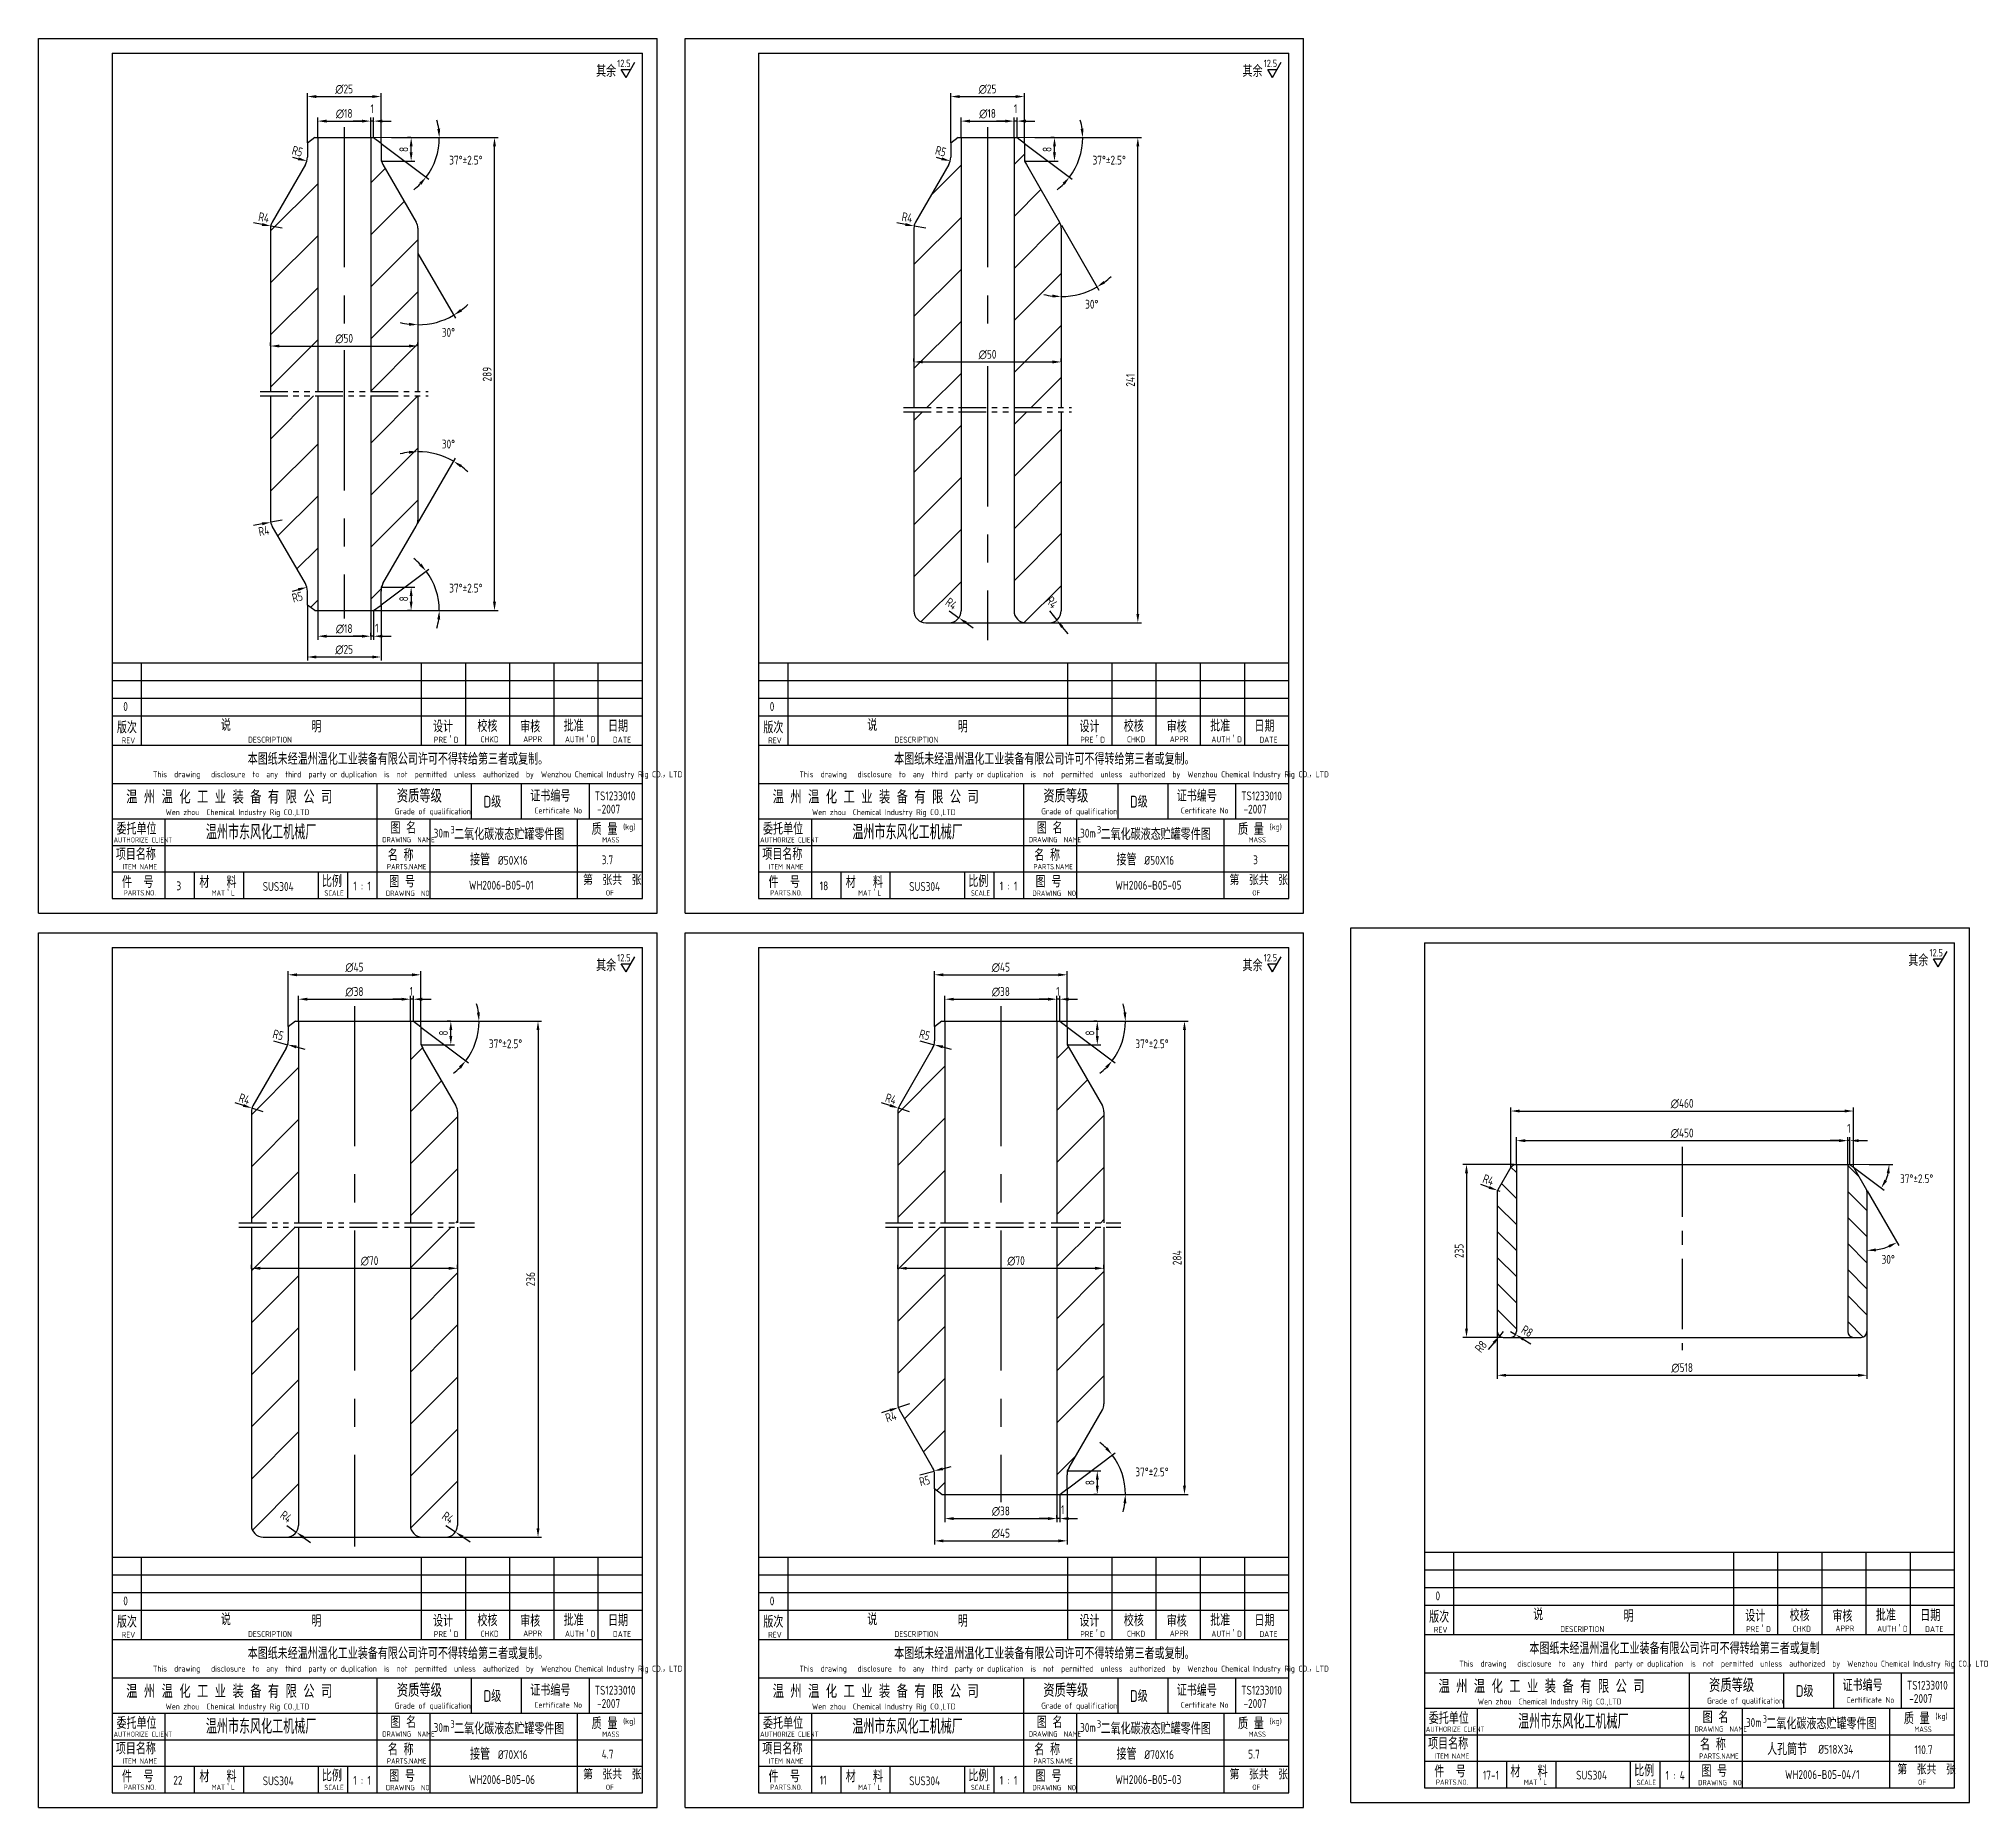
# Model space of a CAD drawing. Extents: x 10474 to 45536, y -10608 to 12499.
# Drawn here: x 40615 to 41271, y 3336 to 3937 of the extents above; entities that cross this region are included whole.
import ezdxf

# ---------------------------------------------------------------- set-up
doc = ezdxf.new("R2010")
doc.units = 0
doc.header["$LTSCALE"] = 15
doc.header["$MEASUREMENT"] = 0
doc.linetypes.add('CENTER', pattern=[50.8, 31.75, -6.35, 6.35, -6.35])
doc.linetypes.add('PHANTOM2', pattern=[1.25, 0.625, -0.125, 0.125, -0.125, 0.125, -0.125])
doc.layers.get('0').update_dxf_attribs({"linetype": 'CONTINUOUS'})
doc.layers.get('DEFPOINTS').update_dxf_attribs({"color": 3, "linetype": 'CONTINUOUS'})
doc.layers.add('5', color=7, linetype='CONTINUOUS', lineweight=9)
for name, color, linetype in [('LAYERAXIS', 7, 'CENTER'), ('MAINLINE', 3, 'CONTINUOUS'), ('PHANTOM2', 7, 'PHANTOM2'), ('尺寸线', 7, 'CONTINUOUS'), ('文字', 7, 'CONTINUOUS')]:
    doc.layers.add(name, color=color, linetype=linetype)
doc.styles.add('HZ', font='isocp.shx', dxfattribs={"width": 0.85, "bigfont": 'hztxt.shx'})
doc.dimstyles.new('Y', dxfattribs={"dimtxt": 3, "dimasz": 3, "dimexe": 1.2, "dimexo": 0.1, "dimgap": 1, "dimtad": 1, "dimdec": 0, "dimdsep": 46, "dimtxsty": 'HZ', "dimcen": 0, "dimadec": 0, "dimazin": 0, "dimtfac": 1, "dimtdec": 0, "dimtmove": 2, "dimatfit": 3, "dimfxl": 0, "dimtolj": 1, "dimtzin": 0, "dimarcsym": 0})

msp = doc.modelspace()

# ---------------------------------------------------------------- texts
at = {"style": 'HZ', "width": 0.85}
for s, height, p in [('其余', 4, (40804.32, 3923.53)), ('12.5', 2.5, (40811.51, 3926.86)), ('其余', 4, (41023.78, 3923.53)), ('12.5', 2.5, (41030.97, 3926.86)), ('0', 3, (40643.82, 3708.18)), ('0', 3, (40863.27, 3708.18)), ('TS1233010', 3, (40803.87, 3677.83)), ('TS1233010', 3, (41023.33, 3677.83)), ('-2007', 3, (40804.64, 3673.32)), ('-2007', 3, (41024.1, 3673.32)), ('30m', 3, (40749.17, 3665.16)), ('3', 2.5, (40754.88, 3666.61)), ('二氧化碳液态贮罐零件图', 4, (40756.14, 3664.33)), ('30m', 3, (40968.63, 3665.16)), ('3', 2.5, (40974.34, 3666.61)), ('二氧化碳液态贮罐零件图', 4, (40975.6, 3664.33)), ('接管', 4, (40761.53, 3655.71)), ('%%C50X16', 3, (40771.01, 3655.96)), ('3.7', 3, (40806.23, 3656.12)), ('接管', 4, (40980.99, 3655.71)), ('%%C50X16', 3, (40990.46, 3655.96)), ('3', 3, (41027.37, 3656.12)), ('3', 3, (40661.86, 3647.27)), ('SUS304', 3, (40691.16, 3647.05)), ('1 : 1', 3, (40721.91, 3647.21)), ('WH2006-B05-01', 3, (40761.16, 3647.49)), ('18', 3, (40880.26, 3647.27)), ('SUS304', 3, (40910.62, 3647.05)), ('1 : 1', 3, (40941.37, 3647.21)), ('WH2006-B05-05', 3, (40980.62, 3647.49)), ('12.5', 2.5, (40811.51, 3623.11)), ('12.5', 2.5, (41030.97, 3623.11)), ('其余', 4, (41249.8, 3621.48)), ('12.5', 2.5, (41256.99, 3624.8)), ('其余', 4, (40804.32, 3619.78)), ('其余', 4, (41023.78, 3619.78)), ('0', 3, (41089.29, 3406.12)), ('0', 3, (40643.82, 3404.42)), ('0', 3, (40863.27, 3404.42)), ('TS1233010', 3, (40803.87, 3374.08)), ('TS1233010', 3, (41023.33, 3374.08)), ('TS1233010', 3, (41249.35, 3375.77)), ('-2007', 3, (40804.64, 3369.57)), ('-2007', 3, (41024.1, 3369.57)), ('-2007', 3, (41250.12, 3371.26)), ('30m', 3, (40749.17, 3361.41)), ('3', 2.5, (40754.88, 3362.86)), ('二氧化碳液态贮罐零件图', 4, (40756.14, 3360.58)), ('30m', 3, (40968.63, 3361.41)), ('3', 2.5, (40974.34, 3362.86)), ('二氧化碳液态贮罐零件图', 4, (40975.6, 3360.58)), ('30m', 3, (41194.65, 3363.11)), ('3', 2.5, (41200.36, 3364.55)), ('二氧化碳液态贮罐零件图', 4, (41201.62, 3362.27)), ('接管', 4, (40761.53, 3351.96)), ('接管', 4, (40980.99, 3351.96)), ('人孔筒节', 4, (41201.87, 3353.56)), ('  %%C518X34', 3, (41216.3, 3354.03)), ('110.7', 3, (41251.89, 3353.87)), ('%%C70X16', 3, (40771.01, 3352.21)), ('4.7', 3, (40806.23, 3352.37)), ('%%C70X16', 3, (40990.46, 3352.21)), ('5.7', 3, (41025.69, 3352.37)), ('22', 3, (40660.8, 3343.52)), ('SUS304', 3, (40691.16, 3343.3)), ('1 : 1', 3, (40721.91, 3343.46)), ('WH2006-B05-06', 3, (40761.16, 3343.74)), ('11', 3, (40880.26, 3343.52)), ('SUS304', 3, (40910.62, 3343.3)), ('1 : 1', 3, (40941.37, 3343.46)), ('WH2006-B05-03', 3, (40980.62, 3343.74)), ('17-1', 3, (41105.38, 3345.22)), ('SUS304', 3, (41137.03, 3345.24)), ('1 : 4', 3, (41167.39, 3345.15)), ('WH2006-B05-04/1', 3, (41207.94, 3345.44))]:
    msp.add_text(s, height=height, dxfattribs=at).set_placement(p)
at = {"layer": '尺寸线', "style": 'HZ', "width": 0.75}
for p in [(40671.86, 3664.53), (40891.32, 3664.53), (40671.86, 3360.78), (40891.32, 3360.78), (41117.34, 3362.48)]:
    msp.add_text('温州市东风化工机械厂', height=5, dxfattribs=at).set_placement(p)
at = {"layer": '文字', "linetype": 'ByBlock', "ltscale": 5, "style": 'HZ'}
for s, height, width, p in [('版次', 4, 0.85, (40641.65, 3700.57)), ('说', 4, 0.85, (40676.95, 3701.41)), ('明', 4, 0.85, (40707.67, 3700.85)), ('设计', 4, 0.85, (40748.97, 3700.93)), ('校核', 4, 0.85, (40764.03, 3701.07)), ('审核', 4, 0.85, (40778.57, 3700.86)), ('批准', 4, 0.85, (40793.33, 3701.19)), ('日期', 4, 0.85, (40808.38, 3701.07)), ('版次', 4, 0.85, (40861.11, 3700.57)), ('说', 4, 0.85, (40896.41, 3701.41)), ('明', 4, 0.85, (40927.13, 3700.85)), ('设计', 4, 0.85, (40968.42, 3700.93)), ('校核', 4, 0.85, (40983.48, 3701.07)), ('审核', 4, 0.85, (40998.03, 3700.86)), ('批准', 4, 0.85, (41012.79, 3701.19)), ('日期', 4, 0.85, (41027.84, 3701.07)), ('本图纸未经温州温化工业装备有限公司许可不得转给第三者或复制。', 4, 0.85, (40686.04, 3689.88)), ('本图纸未经温州温化工业装备有限公司许可不得转给第三者或复制。', 4, 0.85, (40905.5, 3689.88)), ('温 州 温 化 工 业 装 备 有 限 公 司', 4.5, 0.85, (40644.82, 3676.7)), ('资质等级', 4.5, 0.85, (40736.68, 3677.03)), ('D级', 4, 0.85, (40766.1, 3675.35)), ('证书编号', 4, 0.85, (40782, 3677.35)), ('温 州 温 化 工 业 装 备 有 限 公 司', 4.5, 0.85, (40864.28, 3676.7)), ('资质等级', 4.5, 0.85, (40956.14, 3677.03)), ('D级', 4, 0.85, (40985.56, 3675.35)), ('证书编号', 4, 0.85, (41001.46, 3677.35)), ('委托单位', 4, 0.85, (40641.53, 3666.17)), ('图 名', 4, 0.85, (40734.5, 3666.46)), ('委托单位', 4, 0.85, (40860.99, 3666.17)), ('图 名', 4, 0.85, (40953.96, 3666.46)), ('质 量', 4, 0.85, (40802.81, 3666.06)), ('质 量', 4, 0.85, (41022.27, 3666.06)), ('项目名称', 4, 0.85, (40641.29, 3657.53)), (' 名 称  ', 4, 0.85, (40731.68, 3657.25)), ('项目名称', 4, 0.85, (40860.75, 3657.53)), (' 名 称  ', 4, 0.85, (40951.14, 3657.25)), ('件  号     ', 4, 0.85, (40643.39, 3648.08)), (' 材   料', 4, 0.85, (40667.69, 3648.08)), ('比例', 4, 0.85, (40711.25, 3648.36)), ('图 号', 4, 0.85, (40734.08, 3648.22)), ('第  张共  张', 3.5, 0.8, (40799.9, 3649.03)), ('件  号     ', 4, 0.85, (40862.85, 3648.08)), (' 材   料', 4, 0.85, (40887.15, 3648.08)), ('比例', 4, 0.85, (40930.71, 3648.36)), ('图 号', 4, 0.85, (40953.54, 3648.22)), ('第  张共  张', 3.5, 0.8, (41019.36, 3649.03)), ('说', 4, 0.85, (40676.95, 3397.66)), ('批准', 4, 0.85, (40793.33, 3397.43)), ('说', 4, 0.85, (40896.41, 3397.66)), ('批准', 4, 0.85, (41012.79, 3397.43)), ('版次', 4, 0.85, (41087.13, 3398.51)), ('说', 4, 0.85, (41122.43, 3399.35)), ('明', 4, 0.85, (41153.15, 3398.79)), ('设计', 4, 0.85, (41194.44, 3398.87)), ('校核', 4, 0.85, (41209.5, 3399.02)), ('审核', 4, 0.85, (41224.05, 3398.8)), ('批准', 4, 0.85, (41238.81, 3399.13)), ('日期', 4, 0.85, (41253.86, 3399.02)), ('版次', 4, 0.85, (40641.65, 3396.82)), ('明', 4, 0.85, (40707.67, 3397.1)), ('设计', 4, 0.85, (40748.97, 3397.17)), ('校核', 4, 0.85, (40764.03, 3397.32)), ('审核', 4, 0.85, (40778.57, 3397.11)), ('日期', 4, 0.85, (40808.38, 3397.32)), ('版次', 4, 0.85, (40861.11, 3396.82)), ('明', 4, 0.85, (40927.13, 3397.1)), ('设计', 4, 0.85, (40968.42, 3397.17)), ('校核', 4, 0.85, (40983.48, 3397.32)), ('审核', 4, 0.85, (40998.03, 3397.11)), ('日期', 4, 0.85, (41027.84, 3397.32)), ('本图纸未经温州温化工业装备有限公司许可不得转给第三者或复制。', 4, 0.85, (40686.04, 3386.13)), ('本图纸未经温州温化工业装备有限公司许可不得转给第三者或复制。', 4, 0.85, (40905.5, 3386.13)), ('本图纸未经温州温化工业装备有限公司许可不得转给第三者或复制', 4, 0.85, (41121.15, 3387.82)), ('温 州 温 化 工 业 装 备 有 限 公 司', 4.5, 0.85, (40644.82, 3372.95)), ('资质等级', 4.5, 0.85, (40736.68, 3373.28)), ('D级', 4, 0.85, (40766.1, 3371.6)), ('证书编号', 4, 0.85, (40782, 3373.6)), ('温 州 温 化 工 业 装 备 有 限 公 司', 4.5, 0.85, (40864.28, 3372.95)), ('资质等级', 4.5, 0.85, (40956.14, 3373.28)), ('D级', 4, 0.85, (40985.56, 3371.6)), ('证书编号', 4, 0.85, (41001.46, 3373.6)), ('温 州 温 化 工 业 装 备 有 限 公 司', 4.5, 0.85, (41090.3, 3374.64)), ('资质等级', 4.5, 0.85, (41182.16, 3374.98)), ('D级', 4, 0.85, (41211.58, 3373.3)), ('证书编号', 4, 0.85, (41227.48, 3375.29)), ('委托单位', 4, 0.85, (40641.53, 3362.42)), ('图 名', 4, 0.85, (40734.5, 3362.71)), ('质 量', 4, 0.85, (40802.81, 3362.3)), ('委托单位', 4, 0.85, (40860.99, 3362.42)), ('图 名', 4, 0.85, (40953.96, 3362.71)), ('质 量', 4, 0.85, (41022.27, 3362.3)), ('委托单位', 4, 0.85, (41087.01, 3364.12)), ('图 名', 4, 0.85, (41179.98, 3364.4)), ('质 量', 4, 0.85, (41248.29, 3364)), ('项目名称', 4, 0.85, (40641.29, 3353.78)), (' 名 称  ', 4, 0.85, (40731.68, 3353.5)), ('项目名称', 4, 0.85, (40860.75, 3353.78)), (' 名 称  ', 4, 0.85, (40951.14, 3353.5)), ('项目名称', 4, 0.85, (41086.77, 3355.48)), (' 名 称  ', 4, 0.85, (41177.16, 3355.2)), ('件  号     ', 4, 0.85, (41088.87, 3346.02)), (' 材   料', 4, 0.85, (41112.77, 3346.03)), ('比例', 4, 0.85, (41156.73, 3346.3)), ('图 号', 4, 0.85, (41179.56, 3346.16)), ('第  张共  张', 3.5, 0.8, (41246.06, 3346.97)), ('件  号     ', 4, 0.85, (40643.39, 3344.33)), (' 材   料', 4, 0.85, (40667.69, 3344.33)), ('比例', 4, 0.85, (40711.25, 3344.61)), ('图 号', 4, 0.85, (40734.08, 3344.47)), ('第  张共  张', 3.5, 0.8, (40799.9, 3345.28)), ('件  号     ', 4, 0.85, (40862.85, 3344.33)), (' 材   料', 4, 0.85, (40887.15, 3344.33)), ('比例', 4, 0.85, (40930.71, 3344.61)), ('图 号', 4, 0.85, (40953.54, 3344.47)), ('第  张共  张', 3.5, 0.8, (41019.36, 3345.28))]:
    msp.add_text(s, height=height, dxfattribs=dict(at, width=width)).set_placement(p)
at = {"layer": '文字', "linetype": 'ByBlock', "style": 'HZ', "width": 0.85}
for s, height, p in [('REV', 2, (40643.26, 3697.17)), ('DESCRIPTION', 2, (40686.16, 3697.41)), ('PRE＇D', 2, (40749.24, 3697.4)), ('CHKD', 2, (40765.09, 3697.51)), ('APPR', 2, (40779.59, 3697.61)), ('AUTH＇D', 2, (40793.75, 3697.51)), ('DATE', 2, (40810.05, 3697.4)), ('REV', 2, (40862.72, 3697.17)), ('DESCRIPTION', 2, (40905.62, 3697.41)), ('PRE＇D', 2, (40968.7, 3697.4)), ('CHKD', 2, (40984.55, 3697.51)), ('APPR', 2, (40999.05, 3697.61)), ('AUTH＇D', 2, (41013.21, 3697.51)), ('DATE', 2, (41029.51, 3697.4)), ('This  drawing   disclosure  to  any  third  party or duplication  is  not  permitted  unless  authorized  by  Wenzhou Chemical Industry Rig CO.，LTD', 2, (40653.91, 3685.65)), ('This  drawing   disclosure  to  any  third  party or duplication  is  not  permitted  unless  authorized  by  Wenzhou Chemical Industry Rig CO.，LTD', 2, (40873.37, 3685.65)), ('Wen zhou  Chemical Industry Rig CO.,LTD', 2, (40658.18, 3672.8)), ('Grade of qualification', 2, (40735.98, 3673.07)), ('Certificate No', 2, (40783.37, 3673.36)), ('Wen zhou  Chemical Industry Rig CO.,LTD', 2, (40877.63, 3672.8)), ('Grade of qualification', 2, (40955.44, 3673.07)), ('Certificate No', 2, (41002.83, 3673.36)), ('AUTHORIZE CLIENT', 1.8, (40640.53, 3663.49)), ('DRAWING  NAME', 1.8, (40731.74, 3663.56)), ('MASS', 1.8, (40806.39, 3663.5)), ('(kg)', 2, (40813.5, 3667.82)), ('AUTHORIZE CLIENT', 1.8, (40859.99, 3663.49)), ('DRAWING  NAME', 1.8, (40951.2, 3663.56)), ('MASS', 1.8, (41025.85, 3663.5)), ('(kg)', 2, (41032.96, 3667.82)), ('ITEM NAME', 1.8, (40643.55, 3654.37)), ('PARTS.NAME', 1.8, (40733.33, 3654.39)), ('ITEM NAME', 1.8, (40863, 3654.37)), ('PARTS.NAME', 1.8, (40952.79, 3654.39)), ('PARTS.NO.', 1.8, (40643.94, 3645.5)), ('MAT＇L', 1.8, (40673.83, 3645.46)), ('SCALE', 1.8, (40712.1, 3645.42)), ('DRAWING  NO.', 1.8, (40732.98, 3645.35)), ('OF', 1.8, (40807.63, 3645.48)), ('PARTS.NO.', 1.8, (40863.4, 3645.5)), ('MAT＇L', 1.8, (40893.29, 3645.46)), ('SCALE', 1.8, (40931.56, 3645.42)), ('DRAWING  NO.', 1.8, (40952.44, 3645.35)), ('OF', 1.8, (41027.09, 3645.48)), ('REV', 2, (40643.26, 3393.41)), ('DESCRIPTION', 2, (40686.16, 3393.66)), ('PRE＇D', 2, (40749.24, 3393.65)), ('CHKD', 2, (40765.09, 3393.76)), ('APPR', 2, (40779.59, 3393.86)), ('AUTH＇D', 2, (40793.75, 3393.76)), ('DATE', 2, (40810.05, 3393.65)), ('REV', 2, (40862.72, 3393.41)), ('DESCRIPTION', 2, (40905.62, 3393.66)), ('PRE＇D', 2, (40968.7, 3393.65)), ('CHKD', 2, (40984.55, 3393.76)), ('APPR', 2, (40999.05, 3393.86)), ('AUTH＇D', 2, (41013.21, 3393.76)), ('DATE', 2, (41029.51, 3393.65)), ('REV', 2, (41088.74, 3395.11)), ('DESCRIPTION', 2, (41131.64, 3395.36)), ('PRE＇D', 2, (41194.72, 3395.34)), ('CHKD', 2, (41210.57, 3395.45)), ('APPR', 2, (41225.07, 3395.55)), ('AUTH＇D', 2, (41239.23, 3395.45)), ('DATE', 2, (41255.53, 3395.34)), ('This  drawing   disclosure  to  any  third  party or duplication  is  not  permitted  unless  authorized  by  Wenzhou Chemical Industry Rig CO.，LTD', 2, (40653.91, 3381.9)), ('This  drawing   disclosure  to  any  third  party or duplication  is  not  permitted  unless  authorized  by  Wenzhou Chemical Industry Rig CO.，LTD', 2, (40873.37, 3381.9)), ('This  drawing   disclosure  to  any  third  party or duplication  is  not  permitted  unless  authorized  by  Wenzhou Chemical Industry Rig CO.，LTD', 2, (41097.37, 3383.6)), ('Wen zhou  Chemical Industry Rig CO.,LTD', 2, (40658.18, 3369.05)), ('Grade of qualification', 2, (40735.98, 3369.32)), ('Certificate No', 2, (40783.37, 3369.61)), ('Wen zhou  Chemical Industry Rig CO.,LTD', 2, (40877.63, 3369.05)), ('Grade of qualification', 2, (40955.44, 3369.32)), ('Certificate No', 2, (41002.83, 3369.61)), ('Wen zhou  Chemical Industry Rig CO.,LTD', 2, (41103.65, 3370.74)), ('Grade of qualification', 2, (41181.46, 3371.01)), ('Certificate No', 2, (41228.85, 3371.3)), ('(kg)', 2, (40813.5, 3364.06)), ('(kg)', 2, (41032.96, 3364.06)), ('AUTHORIZE CLIENT', 1.8, (41086.01, 3361.44)), ('DRAWING  NAME', 1.8, (41177.22, 3361.5)), ('MASS', 1.8, (41251.87, 3361.44)), ('(kg)', 2, (41258.98, 3365.76)), ('AUTHORIZE CLIENT', 1.8, (40640.53, 3359.74)), ('DRAWING  NAME', 1.8, (40731.74, 3359.81)), ('MASS', 1.8, (40806.39, 3359.75)), ('AUTHORIZE CLIENT', 1.8, (40859.99, 3359.74)), ('DRAWING  NAME', 1.8, (40951.2, 3359.81)), ('MASS', 1.8, (41025.85, 3359.75)), ('ITEM NAME', 1.8, (40643.55, 3350.62)), ('PARTS.NAME', 1.8, (40733.33, 3350.64)), ('ITEM NAME', 1.8, (40863, 3350.62)), ('PARTS.NAME', 1.8, (40952.79, 3350.64)), ('ITEM NAME', 1.8, (41089.02, 3352.32)), ('PARTS.NAME', 1.8, (41178.81, 3352.33)), ('PARTS.NO.', 1.8, (40643.94, 3341.75)), ('MAT＇L', 1.8, (40673.83, 3341.71)), ('SCALE', 1.8, (40712.1, 3341.67)), ('DRAWING  NO.', 1.8, (40732.98, 3341.6)), ('OF', 1.8, (40807.63, 3341.72)), ('PARTS.NO.', 1.8, (40863.4, 3341.75)), ('MAT＇L', 1.8, (40893.29, 3341.71)), ('SCALE', 1.8, (40931.56, 3341.67)), ('DRAWING  NO.', 1.8, (40952.44, 3341.6)), ('OF', 1.8, (41027.09, 3341.72)), ('PARTS.NO.', 1.8, (41089.42, 3343.45)), ('MAT＇L', 1.8, (41119.31, 3343.4)), ('SCALE', 1.8, (41157.58, 3343.36)), ('DRAWING  NO.', 1.8, (41178.46, 3343.3)), ('OF', 1.8, (41253.11, 3343.42))]:
    msp.add_text(s, height=height, dxfattribs=at).set_placement(p)

# ---------------------------------------------------------------- blocks, each defined once
blk = doc.blocks.new('*D47')
at = {"color": 0, "linetype": 'ByBlock'}
for p, q in [((40684.62, 3574.19), (40681.76, 3575.11)), ((40691.29, 3572.06), (40687.48, 3573.28))]:
    blk.add_line(p, q, dxfattribs=at)
blk.add_solid([(40684.77, 3574.67), (40684.47, 3573.72), (40687.48, 3573.28)], dxfattribs=at)
at = {"layer": 'DEFPOINTS', "color": 0, "linetype": 'ByBlock'}
for p in [(40687.48, 3573.28), (40691.29, 3572.06)]:
    blk.add_point(p, dxfattribs=at)
at = {"color": 0, "linetype": 'ByBlock', "insert": (40684.94, 3576.41), "char_height": 3, "attachment_point": 5, "rotation": 342.21203, "style": 'HZ'}
blk.add_mtext('\\A1;R4', dxfattribs=at)
blk = doc.blocks.new('*D46')
at = {"color": 0, "linetype": 'ByBlock'}
for p, q in [((40909.33, 3873.41), (40906.38, 3873.95)), ((40916.22, 3872.17), (40912.28, 3872.88))]:
    blk.add_line(p, q, dxfattribs=at)
blk.add_solid([(40909.42, 3873.9), (40909.24, 3872.92), (40912.28, 3872.88)], dxfattribs=at)
at = {"layer": 'DEFPOINTS', "color": 0, "linetype": 'ByBlock'}
for p in [(40912.28, 3872.88), (40916.22, 3872.17)]:
    blk.add_point(p, dxfattribs=at)
at = {"color": 0, "linetype": 'ByBlock', "insert": (40909.94, 3875.8), "char_height": 3, "attachment_point": 5, "rotation": 349.74625, "style": 'HZ'}
blk.add_mtext('\\A1;R4', dxfattribs=at)
blk = doc.blocks.new('*D45')
at = {"color": 0, "linetype": 'ByBlock'}
for p, q in [((40753.29, 3431.58), (40756.59, 3429.32)), ((40759.06, 3427.63), (40761.54, 3425.94))]:
    blk.add_line(p, q, dxfattribs=at)
blk.add_solid([(40759.34, 3428.04), (40758.78, 3427.22), (40756.59, 3429.32)], dxfattribs=at)
at = {"layer": 'DEFPOINTS', "color": 0, "linetype": 'ByBlock'}
for p in [(40753.29, 3431.58), (40756.59, 3429.32)]:
    blk.add_point(p, dxfattribs=at)
at = {"color": 0, "linetype": 'ByBlock', "insert": (40754.02, 3434.22), "char_height": 3, "attachment_point": 5, "rotation": 325.62108, "style": 'HZ'}
blk.add_mtext('\\A1;R4', dxfattribs=at)
blk = doc.blocks.new('*D44')
at = {"color": 0, "linetype": 'ByBlock'}
for p, q in [((40699.29, 3431.58), (40702.53, 3429.25)), ((40704.97, 3427.5), (40707.41, 3425.75))]:
    blk.add_line(p, q, dxfattribs=at)
blk.add_solid([(40705.26, 3427.91), (40704.68, 3427.09), (40702.53, 3429.25)], dxfattribs=at)
at = {"layer": 'DEFPOINTS', "color": 0, "linetype": 'ByBlock'}
for p in [(40699.29, 3431.58), (40702.53, 3429.25)]:
    blk.add_point(p, dxfattribs=at)
at = {"color": 0, "linetype": 'ByBlock', "insert": (40699.08, 3434.53), "char_height": 3, "attachment_point": 5, "rotation": 324.3252, "style": 'HZ'}
blk.add_mtext('\\A1;R4', dxfattribs=at)
blk = doc.blocks.new('*D43')
at = {"color": 0, "linetype": 'ByBlock'}
for p, q in [((40703.29, 3602.88), (40703.29, 3611.47)), ((40706.29, 3610.27), (40738.29, 3610.27)), ((40741.29, 3602.88), (40741.29, 3611.47))]:
    blk.add_line(p, q, dxfattribs=at)
for points in [[(40706.29, 3610.77), (40706.29, 3609.77), (40703.29, 3610.27)], [(40738.29, 3610.77), (40738.29, 3609.77), (40741.29, 3610.27)]]:
    blk.add_solid(points, dxfattribs=at)
at = {"layer": 'DEFPOINTS', "color": 0, "linetype": 'ByBlock'}
for p in [(40741.29, 3610.27), (40703.29, 3602.78), (40741.29, 3602.78)]:
    blk.add_point(p, dxfattribs=at)
at = {"color": 0, "linetype": 'ByBlock', "insert": (40722.29, 3612.77), "char_height": 3, "attachment_point": 5, "style": 'HZ'}
blk.add_mtext('\\A1;∅38', dxfattribs=at)
blk = doc.blocks.new('*D42')
at = {"color": 0, "linetype": 'ByBlock'}
for p, q in [((40699.79, 3600.99), (40699.79, 3619.76)), ((40702.79, 3618.56), (40741.79, 3618.56)), ((40744.79, 3600.99), (40744.79, 3619.76))]:
    blk.add_line(p, q, dxfattribs=at)
for points in [[(40702.79, 3619.06), (40702.79, 3618.06), (40699.79, 3618.56)], [(40741.79, 3619.06), (40741.79, 3618.06), (40744.79, 3618.56)]]:
    blk.add_solid(points, dxfattribs=at)
at = {"layer": 'DEFPOINTS', "color": 0, "linetype": 'ByBlock'}
for p in [(40744.79, 3618.56), (40699.79, 3600.89), (40744.79, 3600.89)]:
    blk.add_point(p, dxfattribs=at)
at = {"color": 0, "linetype": 'ByBlock', "insert": (40722.29, 3621.06), "char_height": 3, "attachment_point": 5, "style": 'HZ'}
blk.add_mtext('\\A1;∅45', dxfattribs=at)
blk = doc.blocks.new('*D41')
at = {"color": 0, "linetype": 'ByBlock'}
for p, q in [((40687.29, 3518.75), (40687.29, 3520.08)), ((40757.29, 3518.75), (40757.29, 3520.08)), ((40690.29, 3518.88), (40754.29, 3518.88))]:
    blk.add_line(p, q, dxfattribs=at)
for points in [[(40690.29, 3519.38), (40690.29, 3518.38), (40687.29, 3518.88)], [(40754.29, 3519.38), (40754.29, 3518.38), (40757.29, 3518.88)]]:
    blk.add_solid(points, dxfattribs=at)
at = {"layer": 'DEFPOINTS', "color": 0, "linetype": 'ByBlock'}
for p in [(40687.29, 3518.65), (40757.29, 3518.88), (40757.29, 3518.65)]:
    blk.add_point(p, dxfattribs=at)
at = {"color": 0, "linetype": 'ByBlock', "insert": (40727.42, 3521.38), "char_height": 3, "attachment_point": 5, "style": 'HZ'}
blk.add_mtext('\\A1;∅70', dxfattribs=at)
blk = doc.blocks.new('*D40')
at = {"color": 0, "linetype": 'ByBlock'}
for p, q in [((40744.86, 3600.83), (40761.04, 3588.64)), ((40748.38, 3602.78), (40765.77, 3602.78))]:
    blk.add_line(p, q, dxfattribs=at)
for start, end in [(7.71807, 15.43613), (323, 0), (307.56387, 315.28193)]:
    blk.add_arc((40742.29, 3602.78), 22.29, start, end, dxfattribs=at)
for points in [[(40764.87, 3605.81), (40763.87, 3605.74), (40764.57, 3602.78)], [(40757.74, 3587.42), (40758.5, 3586.77), (40760.08, 3589.37)]]:
    blk.add_solid(points, dxfattribs=at)
at = {"layer": 'DEFPOINTS', "color": 0, "linetype": 'ByBlock'}
for p in [(40742.29, 3602.78), (40742.29, 3602.78), (40744.79, 3600.89), (40748.28, 3602.78), (40762.54, 3593.48)]:
    blk.add_point(p, dxfattribs=at)
at = {"color": 0, "linetype": 'ByBlock', "insert": (40773.58, 3595.14), "char_height": 3, "attachment_point": 5, "style": 'HZ'}
blk.add_mtext('\\A1;37°±2.5°', dxfattribs=at)
blk = doc.blocks.new('*D39')
at = {"color": 0, "linetype": 'ByBlock'}
for p, q in [((40754.91, 3602.78), (40753.81, 3602.78)), ((40755.01, 3597.78), (40755.01, 3599.78)), ((40744.89, 3594.78), (40756.21, 3594.78))]:
    blk.add_line(p, q, dxfattribs=at)
for points in [[(40754.51, 3599.78), (40755.51, 3599.78), (40755.01, 3602.78)], [(40754.51, 3597.78), (40755.51, 3597.78), (40755.01, 3594.78)]]:
    blk.add_solid(points, dxfattribs=at)
at = {"layer": 'DEFPOINTS', "color": 0, "linetype": 'ByBlock'}
for p in [(40755.01, 3602.78), (40755.01, 3602.78), (40744.79, 3594.78)]:
    blk.add_point(p, dxfattribs=at)
at = {"color": 0, "linetype": 'ByBlock', "insert": (40752.51, 3598.78), "char_height": 3, "attachment_point": 5, "rotation": 90, "style": 'HZ'}
blk.add_mtext('\\A1;8', dxfattribs=at)
blk = doc.blocks.new('*D38')
at = {"color": 0, "linetype": 'ByBlock'}
for p, q in [((40694.79, 3596.12), (40699.62, 3594.83)), ((40702.52, 3594.06), (40705.42, 3593.29))]:
    blk.add_line(p, q, dxfattribs=at)
blk.add_solid([(40702.65, 3594.55), (40702.39, 3593.58), (40699.62, 3594.83)], dxfattribs=at)
at = {"layer": 'DEFPOINTS', "color": 0, "linetype": 'ByBlock'}
for p in [(40694.79, 3596.12), (40699.62, 3594.83)]:
    blk.add_point(p, dxfattribs=at)
at = {"color": 0, "linetype": 'ByBlock', "insert": (40696.4, 3598.17), "char_height": 3, "attachment_point": 5, "rotation": 345.1287, "style": 'HZ'}
blk.add_mtext('\\A1;R5', dxfattribs=at)
blk = doc.blocks.new('*D37')
at = {"color": 0, "linetype": 'ByBlock'}
for p, q in [((40742.39, 3602.78), (40785.81, 3602.78)), ((40784.61, 3599.78), (40784.61, 3430.58)), ((40742.39, 3427.58), (40785.81, 3427.58))]:
    blk.add_line(p, q, dxfattribs=at)
for points in [[(40784.11, 3599.78), (40785.11, 3599.78), (40784.61, 3602.78)], [(40784.11, 3430.58), (40785.11, 3430.58), (40784.61, 3427.58)]]:
    blk.add_solid(points, dxfattribs=at)
at = {"layer": 'DEFPOINTS', "color": 0, "linetype": 'ByBlock'}
for p in [(40742.29, 3602.78), (40742.29, 3427.58), (40784.61, 3427.58)]:
    blk.add_point(p, dxfattribs=at)
at = {"color": 0, "linetype": 'ByBlock', "insert": (40782.11, 3515.18), "char_height": 3, "attachment_point": 5, "rotation": 90, "style": 'HZ'}
blk.add_mtext('\\A1;236', dxfattribs=at)
blk = doc.blocks.new('*D36')
at = {"color": 0, "linetype": 'ByBlock'}
for p, q in [((40738.29, 3610.27), (40735.29, 3610.27)), ((40741.29, 3610.37), (40741.29, 3611.47)), ((40742.29, 3610.27), (40741.29, 3610.27)), ((40742.29, 3610.27), (40741.29, 3610.27)), ((40742.29, 3602.88), (40742.29, 3611.47)), ((40745.29, 3610.27), (40748.29, 3610.27))]:
    blk.add_line(p, q, dxfattribs=at)
for points in [[(40738.29, 3610.77), (40738.29, 3609.77), (40741.29, 3610.27)], [(40745.29, 3610.77), (40745.29, 3609.77), (40742.29, 3610.27)]]:
    blk.add_solid(points, dxfattribs=at)
at = {"layer": 'DEFPOINTS', "color": 0, "linetype": 'ByBlock'}
for p in [(40741.29, 3610.27), (40741.29, 3610.27), (40742.29, 3602.78)]:
    blk.add_point(p, dxfattribs=at)
at = {"color": 0, "linetype": 'ByBlock', "insert": (40741.64, 3612.96), "char_height": 3, "attachment_point": 5, "style": 'HZ'}
blk.add_mtext('\\A1;1', dxfattribs=at)
blk = doc.blocks.new('*D35')
at = {"color": 0, "linetype": 'ByBlock'}
for p, q in [((40960.04, 3902.89), (40989.44, 3902.89)), ((40988.24, 3741.15), (40988.24, 3899.89)), ((40958.32, 3738.15), (40989.44, 3738.15))]:
    blk.add_line(p, q, dxfattribs=at)
for points in [[(40987.74, 3899.89), (40988.74, 3899.89), (40988.24, 3902.89)], [(40987.74, 3741.15), (40988.74, 3741.15), (40988.24, 3738.15)]]:
    blk.add_solid(points, dxfattribs=at)
at = {"layer": 'DEFPOINTS', "color": 0, "linetype": 'ByBlock'}
for p in [(40959.94, 3902.89), (40988.24, 3902.89), (40958.22, 3738.15)]:
    blk.add_point(p, dxfattribs=at)
at = {"color": 0, "linetype": 'ByBlock', "insert": (40985.74, 3820.52), "char_height": 3, "attachment_point": 5, "rotation": 90, "style": 'HZ'}
blk.add_mtext('\\A1;241', dxfattribs=at)
blk = doc.blocks.new('*D34')
at = {"color": 0, "linetype": 'ByBlock'}
for p, q in [((40912.22, 3826.81), (40912.22, 3827.91)), ((40962.22, 3826.81), (40962.22, 3827.91)), ((40915.22, 3826.71), (40959.22, 3826.71))]:
    blk.add_line(p, q, dxfattribs=at)
for points in [[(40915.22, 3827.21), (40915.22, 3826.21), (40912.22, 3826.71)], [(40959.22, 3827.21), (40959.22, 3826.21), (40962.22, 3826.71)]]:
    blk.add_solid(points, dxfattribs=at)
at = {"layer": 'DEFPOINTS', "color": 0, "linetype": 'ByBlock'}
for p in [(40912.22, 3826.71), (40962.22, 3826.71), (40962.22, 3826.71)]:
    blk.add_point(p, dxfattribs=at)
at = {"color": 0, "linetype": 'ByBlock', "insert": (40937.22, 3829.21), "char_height": 3, "attachment_point": 5, "style": 'HZ'}
blk.add_mtext('\\A1;∅50', dxfattribs=at)
blk = doc.blocks.new('*D33')
at = {"color": 0, "linetype": 'ByBlock'}
for p, q in [((40924.72, 3901.11), (40924.72, 3918.04)), ((40927.72, 3916.84), (40946.72, 3916.84)), ((40949.72, 3901.11), (40949.72, 3918.04))]:
    blk.add_line(p, q, dxfattribs=at)
for points in [[(40927.72, 3917.34), (40927.72, 3916.34), (40924.72, 3916.84)], [(40946.72, 3917.34), (40946.72, 3916.34), (40949.72, 3916.84)]]:
    blk.add_solid(points, dxfattribs=at)
at = {"layer": 'DEFPOINTS', "color": 0, "linetype": 'ByBlock'}
for p in [(40949.72, 3916.84), (40924.72, 3901.01), (40949.72, 3901.01)]:
    blk.add_point(p, dxfattribs=at)
at = {"color": 0, "linetype": 'ByBlock', "insert": (40937.22, 3919.34), "char_height": 3, "attachment_point": 5, "style": 'HZ'}
blk.add_mtext('\\A1;∅25', dxfattribs=at)
blk = doc.blocks.new('*D32')
at = {"color": 0, "linetype": 'ByBlock'}
for p, q in [((40943.22, 3908.51), (40940.22, 3908.51)), ((40946.22, 3908.61), (40946.22, 3909.71)), ((40947.22, 3908.51), (40946.22, 3908.51)), ((40947.22, 3908.51), (40946.22, 3908.51)), ((40947.22, 3902.99), (40947.22, 3909.71)), ((40950.22, 3908.51), (40953.22, 3908.51))]:
    blk.add_line(p, q, dxfattribs=at)
for points in [[(40943.22, 3909.01), (40943.22, 3908.01), (40946.22, 3908.51)], [(40950.22, 3909.01), (40950.22, 3908.01), (40947.22, 3908.51)]]:
    blk.add_solid(points, dxfattribs=at)
at = {"layer": 'DEFPOINTS', "color": 0, "linetype": 'ByBlock'}
for p in [(40946.22, 3908.51), (40946.22, 3908.51), (40947.22, 3902.89)]:
    blk.add_point(p, dxfattribs=at)
at = {"color": 0, "linetype": 'ByBlock', "insert": (40946.72, 3912.71), "char_height": 3, "attachment_point": 5, "style": 'HZ'}
blk.add_mtext('\\A1;1', dxfattribs=at)
blk = doc.blocks.new('*D31')
at = {"color": 0, "linetype": 'ByBlock'}
for p, q in [((40928.22, 3902.99), (40928.22, 3909.71)), ((40931.22, 3908.51), (40943.22, 3908.51)), ((40946.22, 3902.99), (40946.22, 3909.71))]:
    blk.add_line(p, q, dxfattribs=at)
for points in [[(40931.22, 3909.01), (40931.22, 3908.01), (40928.22, 3908.51)], [(40943.22, 3909.01), (40943.22, 3908.01), (40946.22, 3908.51)]]:
    blk.add_solid(points, dxfattribs=at)
at = {"layer": 'DEFPOINTS', "color": 0, "linetype": 'ByBlock'}
for p in [(40946.22, 3908.51), (40928.22, 3902.89), (40946.22, 3902.89)]:
    blk.add_point(p, dxfattribs=at)
at = {"color": 0, "linetype": 'ByBlock', "insert": (40937.22, 3911.01), "char_height": 3, "attachment_point": 5, "style": 'HZ'}
blk.add_mtext('\\A1;∅18', dxfattribs=at)
blk = doc.blocks.new('*D30')
at = {"color": 0, "linetype": 'ByBlock'}
for p, q in [((40958.22, 3742.15), (40960.71, 3739.02)), ((40962.59, 3736.68), (40964.46, 3734.33))]:
    blk.add_line(p, q, dxfattribs=at)
blk.add_solid([(40962.98, 3736.99), (40962.2, 3736.37), (40960.71, 3739.02)], dxfattribs=at)
at = {"layer": 'DEFPOINTS', "color": 0, "linetype": 'ByBlock'}
for p in [(40958.22, 3742.15), (40960.71, 3739.02)]:
    blk.add_point(p, dxfattribs=at)
at = {"color": 0, "linetype": 'ByBlock', "insert": (40959.07, 3745.07), "char_height": 3, "attachment_point": 5, "rotation": 308.63877, "style": 'HZ'}
blk.add_mtext('\\A1;R4', dxfattribs=at)
blk = doc.blocks.new('*D29')
at = {"color": 0, "linetype": 'ByBlock'}
for p, q in [((40924.22, 3742.15), (40927.48, 3739.83)), ((40929.92, 3738.09), (40932.37, 3736.35))]:
    blk.add_line(p, q, dxfattribs=at)
blk.add_solid([(40930.21, 3738.5), (40929.63, 3737.68), (40927.48, 3739.83)], dxfattribs=at)
at = {"layer": 'DEFPOINTS', "color": 0, "linetype": 'ByBlock'}
for p in [(40924.22, 3742.15), (40927.48, 3739.83)]:
    blk.add_point(p, dxfattribs=at)
at = {"color": 0, "linetype": 'ByBlock', "insert": (40924.93, 3744.61), "char_height": 3, "attachment_point": 5, "rotation": 324.60529, "style": 'HZ'}
blk.add_mtext('\\A1;R4', dxfattribs=at)
blk = doc.blocks.new('*D28')
at = {"color": 0, "linetype": 'ByBlock'}
blk.add_line((40919.72, 3896.23), (40921.65, 3895.72), dxfattribs=at)
blk.add_solid([(40921.78, 3896.2), (40921.52, 3895.23), (40924.55, 3894.95)], dxfattribs=at)
at = {"layer": 'DEFPOINTS', "color": 0, "linetype": 'ByBlock'}
for p in [(40919.72, 3896.23), (40924.55, 3894.95)]:
    blk.add_point(p, dxfattribs=at)
at = {"color": 0, "linetype": 'ByBlock', "insert": (40921.33, 3898.28), "char_height": 3, "attachment_point": 5, "rotation": 345.1287, "style": 'HZ'}
blk.add_mtext('\\A1;R5', dxfattribs=at)
blk = doc.blocks.new('*D27')
at = {"color": 0, "linetype": 'ByBlock'}
for p, q in [((40949.8, 3900.95), (40965.97, 3888.75)), ((40953.31, 3902.89), (40970.7, 3902.89))]:
    blk.add_line(p, q, dxfattribs=at)
for start, end in [(7.71807, 15.43613), (323, 0), (307.56387, 315.28193)]:
    blk.add_arc((40947.22, 3902.89), 22.29, start, end, dxfattribs=at)
for points in [[(40969.8, 3905.92), (40968.8, 3905.85), (40969.5, 3902.89)], [(40962.67, 3887.53), (40963.43, 3886.88), (40965.02, 3889.48)]]:
    blk.add_solid(points, dxfattribs=at)
at = {"layer": 'DEFPOINTS', "color": 0, "linetype": 'ByBlock'}
for p in [(40947.22, 3902.89), (40947.22, 3902.89), (40949.72, 3901.01), (40953.21, 3902.89), (40967.47, 3893.59)]:
    blk.add_point(p, dxfattribs=at)
at = {"color": 0, "linetype": 'ByBlock', "insert": (40978.51, 3895.25), "char_height": 3, "attachment_point": 5, "style": 'HZ'}
blk.add_mtext('\\A1;37°±2.5°', dxfattribs=at)
blk = doc.blocks.new('*D26')
at = {"color": 0, "linetype": 'ByBlock'}
blk.add_line((40962.27, 3873.15), (40974.98, 3851.13), dxfattribs=at)
for start, end in [(307.06899, 314.13798), (255.86202, 262.93101), (270, 300)]:
    blk.add_arc((40962.22, 3873.24), 24.33, start, end, dxfattribs=at)
for points in [[(40977.16, 3853.41), (40976.61, 3854.24), (40974.38, 3852.17)], [(40959.25, 3849.59), (40959.19, 3848.59), (40962.22, 3848.91)]]:
    blk.add_solid(points, dxfattribs=at)
at = {"layer": 'DEFPOINTS', "color": 0, "linetype": 'ByBlock'}
for p in [(40950.39, 3893.73), (40962.22, 3873.24), (40962.22, 3873.24), (40966.44, 3849.28), (40962.22, 3778.6)]:
    blk.add_point(p, dxfattribs=at)
at = {"color": 0, "linetype": 'ByBlock', "insert": (40972.59, 3846.31), "char_height": 3, "attachment_point": 5, "style": 'HZ'}
blk.add_mtext('\\A1;30°', dxfattribs=at)
blk = doc.blocks.new('*D25')
at = {"color": 0, "linetype": 'ByBlock'}
for p, q in [((40959.84, 3902.89), (40958.74, 3902.89)), ((40949.82, 3894.89), (40961.14, 3894.89)), ((40959.94, 3897.89), (40959.94, 3899.89))]:
    blk.add_line(p, q, dxfattribs=at)
for points in [[(40959.44, 3899.89), (40960.44, 3899.89), (40959.94, 3902.89)], [(40959.44, 3897.89), (40960.44, 3897.89), (40959.94, 3894.89)]]:
    blk.add_solid(points, dxfattribs=at)
at = {"layer": 'DEFPOINTS', "color": 0, "linetype": 'ByBlock'}
for p in [(40959.94, 3902.89), (40959.94, 3902.89), (40949.72, 3894.89)]:
    blk.add_point(p, dxfattribs=at)
at = {"color": 0, "linetype": 'ByBlock', "insert": (40957.44, 3898.89), "char_height": 3, "attachment_point": 5, "rotation": 90, "style": 'HZ'}
blk.add_mtext('\\A1;8', dxfattribs=at)
blk = doc.blocks.new('*D70')
at = {"color": 0, "linetype": 'ByBlock'}
blk.add_line((41235.82, 3545.19), (41246.54, 3526.61), dxfattribs=at)
blk.add_arc((41235.77, 3545.28), 20.36, 278.45125, 291.54875, dxfattribs=at)
for points in [[(41243.03, 3526.79), (41243.46, 3525.89), (41245.94, 3527.65)], [(41238.79, 3524.64), (41238.72, 3525.64), (41235.77, 3524.92)]]:
    blk.add_solid(points, dxfattribs=at)
at = {"layer": 'DEFPOINTS', "color": 0, "linetype": 'ByBlock'}
for p in [(41231.16, 3553.25), (41235.63, 3545.51), (41235.77, 3545.01), (41239.3, 3525.23), (41235.77, 3497.4)]:
    blk.add_point(p, dxfattribs=at)
at = {"color": 0, "linetype": 'ByBlock', "insert": (41242.96, 3521.9), "char_height": 3, "attachment_point": 5, "style": 'HZ'}
blk.add_mtext('\\A1;30°', dxfattribs=at)
blk = doc.blocks.new('*D71')
at = {"color": 0, "linetype": 'ByBlock'}
for p, q in [((41231.24, 3553.19), (41241.57, 3545.41)), ((41236.5, 3554.15), (41244.49, 3554.15))]:
    blk.add_line(p, q, dxfattribs=at)
blk.add_arc((41229.97, 3554.15), 13.33, 335.92284, 347.07716, dxfattribs=at)
for points in [[(41242.46, 3551.23), (41243.45, 3551.11), (41243.29, 3554.15)], [(41242.57, 3548.46), (41241.7, 3548.97), (41240.61, 3546.13)]]:
    blk.add_solid(points, dxfattribs=at)
at = {"layer": 'DEFPOINTS', "color": 0, "linetype": 'ByBlock'}
for p in [(41229.97, 3554.15), (41229.97, 3554.15), (41231.16, 3553.25), (41236.4, 3554.15), (41242.08, 3548.59)]:
    blk.add_point(p, dxfattribs=at)
at = {"color": 0, "linetype": 'ByBlock', "insert": (41252.63, 3549.31), "char_height": 3, "attachment_point": 5, "style": 'HZ'}
blk.add_mtext('\\A1;37°±2.5°', dxfattribs=at)
blk = doc.blocks.new('*D84')
at = {"color": 0, "linetype": 'ByBlock'}
for p, q in [((41115.97, 3554.15), (41098.61, 3554.15)), ((41099.81, 3551.15), (41099.81, 3498.4)), ((41112.08, 3495.4), (41098.61, 3495.4))]:
    blk.add_line(p, q, dxfattribs=at)
for points in [[(41099.31, 3551.15), (41100.31, 3551.15), (41099.81, 3554.15)], [(41099.31, 3498.4), (41100.31, 3498.4), (41099.81, 3495.4)]]:
    blk.add_solid(points, dxfattribs=at)
at = {"layer": 'DEFPOINTS', "color": 0, "linetype": 'ByBlock'}
for p in [(41116.07, 3554.15), (41099.81, 3495.4), (41112.18, 3495.4)]:
    blk.add_point(p, dxfattribs=at)
at = {"color": 0, "linetype": 'ByBlock', "insert": (41097.31, 3524.78), "char_height": 3, "attachment_point": 5, "rotation": 90, "style": 'HZ'}
blk.add_mtext('\\A1;235', dxfattribs=at)
blk = doc.blocks.new('*D85')
at = {"color": 0, "linetype": 'ByBlock'}
for p, q in [((41112.27, 3497.4), (41110.99, 3495.86)), ((41109.07, 3493.55), (41107.15, 3491.25))]:
    blk.add_line(p, q, dxfattribs=at)
blk.add_solid([(41108.69, 3493.87), (41109.46, 3493.23), (41110.99, 3495.86)], dxfattribs=at)
at = {"layer": 'DEFPOINTS', "color": 0, "linetype": 'ByBlock'}
for p in [(41110.99, 3495.86), (41112.27, 3497.4)]:
    blk.add_point(p, dxfattribs=at)
at = {"color": 0, "linetype": 'ByBlock', "insert": (41104.72, 3492.3), "char_height": 3, "attachment_point": 5, "rotation": 50.29714, "style": 'HZ'}
blk.add_mtext('\\A1;R8', dxfattribs=at)
blk = doc.blocks.new('*D86')
at = {"color": 0, "linetype": 'ByBlock'}
for p, q in [((41114.77, 3497.4), (41116.48, 3496.37)), ((41119.05, 3494.82), (41121.62, 3493.28))]:
    blk.add_line(p, q, dxfattribs=at)
blk.add_solid([(41119.31, 3495.25), (41118.79, 3494.4), (41116.48, 3496.37)], dxfattribs=at)
at = {"layer": 'DEFPOINTS', "color": 0, "linetype": 'ByBlock'}
for p in [(41114.77, 3497.4), (41116.48, 3496.37)]:
    blk.add_point(p, dxfattribs=at)
at = {"color": 0, "linetype": 'ByBlock', "insert": (41120.41, 3497.52), "char_height": 3, "attachment_point": 5, "rotation": 328.97241, "style": 'HZ'}
blk.add_mtext('\\A1;R8', dxfattribs=at)
blk = doc.blocks.new('*D87')
at = {"color": 0, "linetype": 'ByBlock'}
for p, q in [((41107.49, 3546.34), (41104.67, 3547.34)), ((41111.27, 3545.01), (41110.32, 3545.34))]:
    blk.add_line(p, q, dxfattribs=at)
blk.add_solid([(41107.66, 3546.81), (41107.33, 3545.87), (41110.32, 3545.34)], dxfattribs=at)
at = {"layer": 'DEFPOINTS', "color": 0, "linetype": 'ByBlock'}
for p in [(41110.32, 3545.34), (41111.27, 3545.01)]:
    blk.add_point(p, dxfattribs=at)
at = {"color": 0, "linetype": 'ByBlock', "insert": (41107.24, 3548.92), "char_height": 3, "attachment_point": 5, "rotation": 340.53063, "style": 'HZ'}
blk.add_mtext('\\A1;R4', dxfattribs=at)
blk = doc.blocks.new('*D88')
at = {"color": 0, "linetype": 'ByBlock'}
for p, q in [((41110.27, 3497.3), (41110.27, 3481.35)), ((41235.77, 3497.4), (41235.77, 3481.35)), ((41113.27, 3482.55), (41232.77, 3482.55))]:
    blk.add_line(p, q, dxfattribs=at)
for points in [[(41113.27, 3483.05), (41113.27, 3482.05), (41110.27, 3482.55)], [(41232.77, 3483.05), (41232.77, 3482.05), (41235.77, 3482.55)]]:
    blk.add_solid(points, dxfattribs=at)
at = {"layer": 'DEFPOINTS', "color": 0, "linetype": 'ByBlock'}
for p in [(41110.27, 3497.4), (41235.77, 3497.5), (41235.77, 3482.55)]:
    blk.add_point(p, dxfattribs=at)
at = {"color": 0, "linetype": 'ByBlock', "insert": (41173.02, 3485.05), "char_height": 3, "attachment_point": 5, "style": 'HZ'}
blk.add_mtext('\\A1;∅518', dxfattribs=at)
blk = doc.blocks.new('*D89')
at = {"color": 0, "linetype": 'ByBlock'}
for p, q in [((41114.87, 3553.25), (41114.87, 3573.49)), ((41117.87, 3572.29), (41228.16, 3572.29)), ((41231.16, 3553.35), (41231.16, 3573.49))]:
    blk.add_line(p, q, dxfattribs=at)
for points in [[(41117.87, 3572.79), (41117.87, 3571.79), (41114.87, 3572.29)], [(41228.16, 3572.79), (41228.16, 3571.79), (41231.16, 3572.29)]]:
    blk.add_solid(points, dxfattribs=at)
at = {"layer": 'DEFPOINTS', "color": 0, "linetype": 'ByBlock'}
for p in [(41231.16, 3572.29), (41114.87, 3553.15), (41231.16, 3553.25)]:
    blk.add_point(p, dxfattribs=at)
at = {"color": 0, "linetype": 'ByBlock', "insert": (41173.02, 3574.79), "char_height": 3, "attachment_point": 5, "style": 'HZ'}
blk.add_mtext('\\A1;∅460', dxfattribs=at)
blk = doc.blocks.new('*D90')
at = {"color": 0, "linetype": 'ByBlock'}
for p, q in [((41226.27, 3562.23), (41223.27, 3562.23)), ((41229.27, 3562.33), (41229.27, 3563.43)), ((41229.97, 3562.23), (41229.27, 3562.23)), ((41229.97, 3562.23), (41229.27, 3562.23)), ((41229.97, 3554.25), (41229.97, 3563.43)), ((41232.97, 3562.23), (41235.97, 3562.23))]:
    blk.add_line(p, q, dxfattribs=at)
for points in [[(41226.27, 3562.73), (41226.27, 3561.73), (41229.27, 3562.23)], [(41232.97, 3562.73), (41232.97, 3561.73), (41229.97, 3562.23)]]:
    blk.add_solid(points, dxfattribs=at)
at = {"layer": 'DEFPOINTS', "color": 0, "linetype": 'ByBlock'}
for p in [(41229.27, 3562.23), (41229.27, 3562.23), (41229.97, 3554.15)]:
    blk.add_point(p, dxfattribs=at)
at = {"color": 0, "linetype": 'ByBlock', "insert": (41229.62, 3566.43), "char_height": 3, "attachment_point": 5, "style": 'HZ'}
blk.add_mtext('\\A1;1', dxfattribs=at)
blk = doc.blocks.new('*D91')
at = {"color": 0, "linetype": 'ByBlock'}
for p, q in [((41116.77, 3554.25), (41116.77, 3563.43)), ((41119.77, 3562.23), (41226.27, 3562.23)), ((41229.27, 3554.25), (41229.27, 3563.43))]:
    blk.add_line(p, q, dxfattribs=at)
for points in [[(41119.77, 3562.73), (41119.77, 3561.73), (41116.77, 3562.23)], [(41226.27, 3562.73), (41226.27, 3561.73), (41229.27, 3562.23)]]:
    blk.add_solid(points, dxfattribs=at)
at = {"layer": 'DEFPOINTS', "color": 0, "linetype": 'ByBlock'}
for p in [(41229.27, 3562.23), (41116.77, 3554.15), (41229.27, 3554.15)]:
    blk.add_point(p, dxfattribs=at)
at = {"color": 0, "linetype": 'ByBlock', "insert": (41173.02, 3564.73), "char_height": 3, "attachment_point": 5, "style": 'HZ'}
blk.add_mtext('\\A1;∅450', dxfattribs=at)
blk = doc.blocks.new('*D106')
at = {"color": 0, "linetype": 'ByBlock'}
for p, q in [((40957.74, 3610.27), (40954.74, 3610.27)), ((40960.74, 3610.37), (40960.74, 3611.47)), ((40961.74, 3610.27), (40960.74, 3610.27)), ((40961.74, 3610.27), (40960.74, 3610.27)), ((40961.74, 3602.88), (40961.74, 3611.47)), ((40964.74, 3610.27), (40967.74, 3610.27))]:
    blk.add_line(p, q, dxfattribs=at)
for points in [[(40957.74, 3610.77), (40957.74, 3609.77), (40960.74, 3610.27)], [(40964.74, 3610.77), (40964.74, 3609.77), (40961.74, 3610.27)]]:
    blk.add_solid(points, dxfattribs=at)
at = {"layer": 'DEFPOINTS', "color": 0, "linetype": 'ByBlock'}
for p in [(40960.74, 3610.27), (40960.74, 3610.27), (40961.74, 3602.78)]:
    blk.add_point(p, dxfattribs=at)
at = {"color": 0, "linetype": 'ByBlock', "insert": (40961.1, 3612.96), "char_height": 3, "attachment_point": 5, "style": 'HZ'}
blk.add_mtext('\\A1;1', dxfattribs=at)
blk = doc.blocks.new('*D105')
at = {"color": 0, "linetype": 'ByBlock'}
for p, q in [((40961.84, 3602.78), (41005.27, 3602.78)), ((41004.07, 3599.78), (41004.07, 3445.08)), ((40961.74, 3442.08), (41005.27, 3442.08))]:
    blk.add_line(p, q, dxfattribs=at)
for points in [[(41003.57, 3599.78), (41004.57, 3599.78), (41004.07, 3602.78)], [(41003.57, 3445.08), (41004.57, 3445.08), (41004.07, 3442.08)]]:
    blk.add_solid(points, dxfattribs=at)
at = {"layer": 'DEFPOINTS', "color": 0, "linetype": 'ByBlock'}
for p in [(40961.74, 3602.78), (40961.64, 3442.08), (41004.07, 3442.08)]:
    blk.add_point(p, dxfattribs=at)
at = {"color": 0, "linetype": 'ByBlock', "insert": (41001.57, 3522.43), "char_height": 3, "attachment_point": 5, "rotation": 90, "style": 'HZ'}
blk.add_mtext('\\A1;284', dxfattribs=at)
blk = doc.blocks.new('*D104')
at = {"color": 0, "linetype": 'ByBlock'}
for p, q in [((40914.24, 3596.12), (40919.08, 3594.83)), ((40921.98, 3594.06), (40924.88, 3593.29))]:
    blk.add_line(p, q, dxfattribs=at)
blk.add_solid([(40922.1, 3594.55), (40921.85, 3593.58), (40919.08, 3594.83)], dxfattribs=at)
at = {"layer": 'DEFPOINTS', "color": 0, "linetype": 'ByBlock'}
for p in [(40914.24, 3596.12), (40919.08, 3594.83)]:
    blk.add_point(p, dxfattribs=at)
at = {"color": 0, "linetype": 'ByBlock', "insert": (40915.85, 3598.17), "char_height": 3, "attachment_point": 5, "rotation": 345.1287, "style": 'HZ'}
blk.add_mtext('\\A1;R5', dxfattribs=at)
blk = doc.blocks.new('*D103')
at = {"color": 0, "linetype": 'ByBlock'}
for p, q in [((40974.37, 3602.78), (40973.27, 3602.78)), ((40974.47, 3597.78), (40974.47, 3599.78)), ((40964.34, 3594.78), (40975.67, 3594.78))]:
    blk.add_line(p, q, dxfattribs=at)
for points in [[(40973.97, 3599.78), (40974.97, 3599.78), (40974.47, 3602.78)], [(40973.97, 3597.78), (40974.97, 3597.78), (40974.47, 3594.78)]]:
    blk.add_solid(points, dxfattribs=at)
at = {"layer": 'DEFPOINTS', "color": 0, "linetype": 'ByBlock'}
for p in [(40974.47, 3602.78), (40974.47, 3602.78), (40964.24, 3594.78)]:
    blk.add_point(p, dxfattribs=at)
at = {"color": 0, "linetype": 'ByBlock', "insert": (40971.97, 3598.78), "char_height": 3, "attachment_point": 5, "rotation": 90, "style": 'HZ'}
blk.add_mtext('\\A1;8', dxfattribs=at)
blk = doc.blocks.new('*D102')
at = {"color": 0, "linetype": 'ByBlock'}
for p, q in [((40964.32, 3600.83), (40980.5, 3588.64)), ((40967.84, 3602.78), (40985.23, 3602.78))]:
    blk.add_line(p, q, dxfattribs=at)
for start, end in [(7.71807, 15.43613), (323, 360), (307.56387, 315.28193)]:
    blk.add_arc((40961.74, 3602.78), 22.29, start, end, dxfattribs=at)
for points in [[(40984.33, 3605.81), (40983.33, 3605.74), (40984.03, 3602.78)], [(40977.2, 3587.42), (40977.96, 3586.77), (40979.54, 3589.37)]]:
    blk.add_solid(points, dxfattribs=at)
at = {"layer": 'DEFPOINTS', "color": 0, "linetype": 'ByBlock'}
for p in [(40961.74, 3602.78), (40961.74, 3602.78), (40964.24, 3600.89), (40967.74, 3602.78), (40982, 3593.48)]:
    blk.add_point(p, dxfattribs=at)
at = {"color": 0, "linetype": 'ByBlock', "insert": (40993.04, 3595.14), "char_height": 3, "attachment_point": 5, "style": 'HZ'}
blk.add_mtext('\\A1;37°±2.5°', dxfattribs=at)
blk = doc.blocks.new('*D101')
at = {"color": 0, "linetype": 'ByBlock'}
for p, q in [((40906.74, 3518.75), (40906.74, 3520.08)), ((40976.74, 3518.75), (40976.74, 3520.08)), ((40909.74, 3518.88), (40973.74, 3518.88))]:
    blk.add_line(p, q, dxfattribs=at)
for points in [[(40909.74, 3519.38), (40909.74, 3518.38), (40906.74, 3518.88)], [(40973.74, 3519.38), (40973.74, 3518.38), (40976.74, 3518.88)]]:
    blk.add_solid(points, dxfattribs=at)
at = {"layer": 'DEFPOINTS', "color": 0, "linetype": 'ByBlock'}
for p in [(40906.74, 3518.65), (40976.74, 3518.88), (40976.74, 3518.65)]:
    blk.add_point(p, dxfattribs=at)
at = {"color": 0, "linetype": 'ByBlock', "insert": (40946.88, 3521.38), "char_height": 3, "attachment_point": 5, "style": 'HZ'}
blk.add_mtext('\\A1;∅70', dxfattribs=at)
blk = doc.blocks.new('*D100')
at = {"color": 0, "linetype": 'ByBlock'}
for p, q in [((40919.24, 3600.99), (40919.24, 3619.76)), ((40922.24, 3618.56), (40961.24, 3618.56)), ((40964.24, 3600.99), (40964.24, 3619.76))]:
    blk.add_line(p, q, dxfattribs=at)
for points in [[(40922.24, 3619.06), (40922.24, 3618.06), (40919.24, 3618.56)], [(40961.24, 3619.06), (40961.24, 3618.06), (40964.24, 3618.56)]]:
    blk.add_solid(points, dxfattribs=at)
at = {"layer": 'DEFPOINTS', "color": 0, "linetype": 'ByBlock'}
for p in [(40964.24, 3618.56), (40919.24, 3600.89), (40964.24, 3600.89)]:
    blk.add_point(p, dxfattribs=at)
at = {"color": 0, "linetype": 'ByBlock', "insert": (40941.74, 3621.06), "char_height": 3, "attachment_point": 5, "style": 'HZ'}
blk.add_mtext('\\A1;∅45', dxfattribs=at)
blk = doc.blocks.new('*D99')
at = {"color": 0, "linetype": 'ByBlock'}
for p, q in [((40922.74, 3602.88), (40922.74, 3611.47)), ((40925.74, 3610.27), (40957.74, 3610.27)), ((40960.74, 3602.88), (40960.74, 3611.47))]:
    blk.add_line(p, q, dxfattribs=at)
for points in [[(40925.74, 3610.77), (40925.74, 3609.77), (40922.74, 3610.27)], [(40957.74, 3610.77), (40957.74, 3609.77), (40960.74, 3610.27)]]:
    blk.add_solid(points, dxfattribs=at)
at = {"layer": 'DEFPOINTS', "color": 0, "linetype": 'ByBlock'}
for p in [(40960.74, 3610.27), (40922.74, 3602.78), (40960.74, 3602.78)]:
    blk.add_point(p, dxfattribs=at)
at = {"color": 0, "linetype": 'ByBlock', "insert": (40941.74, 3612.77), "char_height": 3, "attachment_point": 5, "style": 'HZ'}
blk.add_mtext('\\A1;∅38', dxfattribs=at)
blk = doc.blocks.new('*D98')
at = {"color": 0, "linetype": 'ByBlock'}
for p, q in [((40904.08, 3574.19), (40901.22, 3575.11)), ((40910.74, 3572.06), (40906.94, 3573.28))]:
    blk.add_line(p, q, dxfattribs=at)
blk.add_solid([(40904.23, 3574.67), (40903.93, 3573.72), (40906.94, 3573.28)], dxfattribs=at)
at = {"layer": 'DEFPOINTS', "color": 0, "linetype": 'ByBlock'}
for p in [(40906.94, 3573.28), (40910.74, 3572.06)]:
    blk.add_point(p, dxfattribs=at)
at = {"color": 0, "linetype": 'ByBlock', "insert": (40904.4, 3576.41), "char_height": 3, "attachment_point": 5, "rotation": 342.21203, "style": 'HZ'}
blk.add_mtext('\\A1;R4', dxfattribs=at)
blk = doc.blocks.new('*D113')
at = {"color": 0, "linetype": 'ByBlock'}
for p, q in [((40904.08, 3470.67), (40901.22, 3469.75)), ((40910.74, 3472.8), (40906.94, 3471.58))]:
    blk.add_line(p, q, dxfattribs=at)
blk.add_solid([(40903.93, 3471.14), (40904.23, 3470.19), (40906.94, 3471.58)], dxfattribs=at)
at = {"layer": 'DEFPOINTS', "color": 0, "linetype": 'ByBlock'}
for p in [(40906.94, 3471.58), (40910.74, 3472.8)]:
    blk.add_point(p, dxfattribs=at)
at = {"color": 0, "linetype": 'ByBlock', "insert": (40904.4, 3468.45), "char_height": 3, "attachment_point": 5, "rotation": 17.78797, "style": 'HZ'}
blk.add_mtext('\\A1;R4', dxfattribs=at)
blk = doc.blocks.new('*D112')
at = {"color": 0, "linetype": 'ByBlock'}
for p, q in [((40922.74, 3441.98), (40922.74, 3432.67)), ((40960.74, 3441.98), (40960.74, 3432.67)), ((40925.74, 3433.87), (40957.74, 3433.87))]:
    blk.add_line(p, q, dxfattribs=at)
for points in [[(40925.74, 3434.37), (40925.74, 3433.37), (40922.74, 3433.87)], [(40957.74, 3434.37), (40957.74, 3433.37), (40960.74, 3433.87)]]:
    blk.add_solid(points, dxfattribs=at)
at = {"layer": 'DEFPOINTS', "color": 0, "linetype": 'ByBlock'}
for p in [(40922.74, 3442.08), (40960.74, 3442.08), (40960.74, 3433.87)]:
    blk.add_point(p, dxfattribs=at)
at = {"color": 0, "linetype": 'ByBlock', "insert": (40941.74, 3436.37), "char_height": 3, "attachment_point": 5, "style": 'HZ'}
blk.add_mtext('\\A1;∅38', dxfattribs=at)
blk = doc.blocks.new('*D111')
at = {"color": 0, "linetype": 'ByBlock'}
for p, q in [((40919.24, 3443.87), (40919.24, 3425.1)), ((40964.24, 3443.87), (40964.24, 3425.1)), ((40922.24, 3426.3), (40961.24, 3426.3))]:
    blk.add_line(p, q, dxfattribs=at)
for points in [[(40922.24, 3426.8), (40922.24, 3425.8), (40919.24, 3426.3)], [(40961.24, 3426.8), (40961.24, 3425.8), (40964.24, 3426.3)]]:
    blk.add_solid(points, dxfattribs=at)
at = {"layer": 'DEFPOINTS', "color": 0, "linetype": 'ByBlock'}
for p in [(40919.24, 3443.97), (40964.24, 3443.97), (40964.24, 3426.3)]:
    blk.add_point(p, dxfattribs=at)
at = {"color": 0, "linetype": 'ByBlock', "insert": (40941.74, 3428.8), "char_height": 3, "attachment_point": 5, "style": 'HZ'}
blk.add_mtext('\\A1;∅45', dxfattribs=at)
blk = doc.blocks.new('*D110')
at = {"color": 0, "linetype": 'ByBlock'}
for p, q in [((40964.32, 3444.03), (40980.5, 3456.22)), ((40967.84, 3442.08), (40985.23, 3442.08))]:
    blk.add_line(p, q, dxfattribs=at)
for start, end in [(44.71807, 52.43613), (360, 37), (344.56387, 352.28193)]:
    blk.add_arc((40961.74, 3442.08), 22.29, start, end, dxfattribs=at)
for points in [[(40977.96, 3458.09), (40977.2, 3457.44), (40979.54, 3455.5)], [(40983.33, 3439.12), (40984.33, 3439.06), (40984.03, 3442.08)]]:
    blk.add_solid(points, dxfattribs=at)
at = {"layer": 'DEFPOINTS', "color": 0, "linetype": 'ByBlock'}
for p in [(40982, 3451.38), (40961.74, 3442.08), (40961.74, 3442.08), (40964.24, 3443.97), (40967.74, 3442.08)]:
    blk.add_point(p, dxfattribs=at)
at = {"color": 0, "linetype": 'ByBlock', "insert": (40993.04, 3449.72), "char_height": 3, "attachment_point": 5, "style": 'HZ'}
blk.add_mtext('\\A1;37°±2.5°', dxfattribs=at)
blk = doc.blocks.new('*D109')
at = {"color": 0, "linetype": 'ByBlock'}
for p, q in [((40964.34, 3450.08), (40975.67, 3450.08)), ((40974.37, 3442.08), (40973.27, 3442.08)), ((40974.47, 3447.08), (40974.47, 3445.08))]:
    blk.add_line(p, q, dxfattribs=at)
for points in [[(40973.97, 3447.08), (40974.97, 3447.08), (40974.47, 3450.08)], [(40973.97, 3445.08), (40974.97, 3445.08), (40974.47, 3442.08)]]:
    blk.add_solid(points, dxfattribs=at)
at = {"layer": 'DEFPOINTS', "color": 0, "linetype": 'ByBlock'}
for p in [(40964.24, 3450.08), (40974.47, 3442.08), (40974.47, 3442.08)]:
    blk.add_point(p, dxfattribs=at)
at = {"color": 0, "linetype": 'ByBlock', "insert": (40971.97, 3446.08), "char_height": 3, "attachment_point": 5, "rotation": 90, "style": 'HZ'}
blk.add_mtext('\\A1;8', dxfattribs=at)
blk = doc.blocks.new('*D108')
at = {"color": 0, "linetype": 'ByBlock'}
for p, q in [((40914.24, 3448.74), (40919.08, 3450.03)), ((40921.98, 3450.8), (40924.88, 3451.57))]:
    blk.add_line(p, q, dxfattribs=at)
blk.add_solid([(40921.85, 3451.28), (40922.1, 3450.31), (40919.08, 3450.03)], dxfattribs=at)
at = {"layer": 'DEFPOINTS', "color": 0, "linetype": 'ByBlock'}
for p in [(40914.24, 3448.74), (40919.08, 3450.03)]:
    blk.add_point(p, dxfattribs=at)
at = {"color": 0, "linetype": 'ByBlock', "insert": (40915.85, 3446.69), "char_height": 3, "attachment_point": 5, "rotation": 14.8713, "style": 'HZ'}
blk.add_mtext('\\A1;R5', dxfattribs=at)
blk = doc.blocks.new('*D107')
at = {"color": 0, "linetype": 'ByBlock'}
for p, q in [((40961.74, 3441.98), (40961.74, 3432.67)), ((40960.74, 3433.97), (40960.74, 3435.07)), ((40957.74, 3433.87), (40954.74, 3433.87)), ((40961.74, 3433.87), (40960.74, 3433.87)), ((40961.74, 3433.87), (40960.74, 3433.87)), ((40964.74, 3433.87), (40967.74, 3433.87))]:
    blk.add_line(p, q, dxfattribs=at)
for points in [[(40957.74, 3434.37), (40957.74, 3433.37), (40960.74, 3433.87)], [(40964.74, 3434.37), (40964.74, 3433.37), (40961.74, 3433.87)]]:
    blk.add_solid(points, dxfattribs=at)
at = {"layer": 'DEFPOINTS', "color": 0, "linetype": 'ByBlock'}
for p in [(40961.74, 3442.08), (40960.74, 3433.87), (40960.74, 3433.87)]:
    blk.add_point(p, dxfattribs=at)
at = {"color": 0, "linetype": 'ByBlock', "insert": (40962.73, 3436.89), "char_height": 3, "attachment_point": 5, "style": 'HZ'}
blk.add_mtext('\\A1;1', dxfattribs=at)
blk = doc.blocks.new('*D123')
at = {"color": 0, "linetype": 'ByBlock'}
for p, q in [((40741.44, 3902.89), (40740.34, 3902.89)), ((40731.41, 3894.89), (40742.74, 3894.89)), ((40741.54, 3897.89), (40741.54, 3899.89))]:
    blk.add_line(p, q, dxfattribs=at)
for points in [[(40741.04, 3899.89), (40742.04, 3899.89), (40741.54, 3902.89)], [(40741.04, 3897.89), (40742.04, 3897.89), (40741.54, 3894.89)]]:
    blk.add_solid(points, dxfattribs=at)
at = {"layer": 'DEFPOINTS', "color": 0, "linetype": 'ByBlock'}
for p in [(40741.54, 3902.89), (40741.54, 3902.89), (40731.31, 3894.89)]:
    blk.add_point(p, dxfattribs=at)
at = {"color": 0, "linetype": 'ByBlock', "insert": (40739.04, 3898.89), "char_height": 3, "attachment_point": 5, "rotation": 90, "style": 'HZ'}
blk.add_mtext('\\A1;8', dxfattribs=at)
blk = doc.blocks.new('*D122')
at = {"color": 0, "linetype": 'ByBlock'}
blk.add_line((40743.86, 3863.57), (40756.58, 3841.55), dxfattribs=at)
for start, end in [(270, 300), (307.06899, 314.13798), (255.86202, 262.93101)]:
    blk.add_arc((40743.81, 3863.66), 24.33, start, end, dxfattribs=at)
for points in [[(40758.76, 3843.83), (40758.2, 3844.66), (40755.98, 3842.59)], [(40740.85, 3840.01), (40740.79, 3839.02), (40743.81, 3839.33)]]:
    blk.add_solid(points, dxfattribs=at)
at = {"layer": 'DEFPOINTS', "color": 0, "linetype": 'ByBlock'}
for p in [(40731.98, 3884.15), (40743.81, 3863.66), (40743.81, 3863.66), (40748.04, 3839.7), (40743.81, 3769.02)]:
    blk.add_point(p, dxfattribs=at)
at = {"color": 0, "linetype": 'ByBlock', "insert": (40754.19, 3836.74), "char_height": 3, "attachment_point": 5, "style": 'HZ'}
blk.add_mtext('\\A1;30°', dxfattribs=at)
blk = doc.blocks.new('*D121')
at = {"color": 0, "linetype": 'ByBlock'}
for p, q in [((40731.39, 3900.95), (40747.57, 3888.75)), ((40734.91, 3902.89), (40752.3, 3902.89))]:
    blk.add_line(p, q, dxfattribs=at)
for start, end in [(7.71807, 15.43613), (323, 0), (307.56387, 315.28193)]:
    blk.add_arc((40728.81, 3902.89), 22.29, start, end, dxfattribs=at)
for points in [[(40751.4, 3905.92), (40750.4, 3905.85), (40751.1, 3902.89)], [(40744.27, 3887.53), (40745.03, 3886.88), (40746.61, 3889.48)]]:
    blk.add_solid(points, dxfattribs=at)
at = {"layer": 'DEFPOINTS', "color": 0, "linetype": 'ByBlock'}
for p in [(40728.81, 3902.89), (40728.81, 3902.89), (40731.31, 3901.01), (40734.81, 3902.89), (40749.07, 3893.59)]:
    blk.add_point(p, dxfattribs=at)
at = {"color": 0, "linetype": 'ByBlock', "insert": (40760.11, 3895.25), "char_height": 3, "attachment_point": 5, "style": 'HZ'}
blk.add_mtext('\\A1;37°±2.5°', dxfattribs=at)
blk = doc.blocks.new('*D120')
at = {"color": 0, "linetype": 'ByBlock'}
blk.add_line((40701.31, 3896.23), (40703.25, 3895.72), dxfattribs=at)
blk.add_solid([(40703.38, 3896.2), (40703.12, 3895.23), (40706.15, 3894.95)], dxfattribs=at)
at = {"layer": 'DEFPOINTS', "color": 0, "linetype": 'ByBlock'}
for p in [(40701.31, 3896.23), (40706.15, 3894.95)]:
    blk.add_point(p, dxfattribs=at)
at = {"color": 0, "linetype": 'ByBlock', "insert": (40702.93, 3898.28), "char_height": 3, "attachment_point": 5, "rotation": 345.1287, "style": 'HZ'}
blk.add_mtext('\\A1;R5', dxfattribs=at)
blk = doc.blocks.new('*D119')
at = {"color": 0, "linetype": 'ByBlock'}
for p, q in [((40709.81, 3902.99), (40709.81, 3909.71)), ((40712.81, 3908.51), (40724.81, 3908.51)), ((40727.81, 3902.99), (40727.81, 3909.71))]:
    blk.add_line(p, q, dxfattribs=at)
for points in [[(40712.81, 3909.01), (40712.81, 3908.01), (40709.81, 3908.51)], [(40724.81, 3909.01), (40724.81, 3908.01), (40727.81, 3908.51)]]:
    blk.add_solid(points, dxfattribs=at)
at = {"layer": 'DEFPOINTS', "color": 0, "linetype": 'ByBlock'}
for p in [(40727.81, 3908.51), (40709.81, 3902.89), (40727.81, 3902.89)]:
    blk.add_point(p, dxfattribs=at)
at = {"color": 0, "linetype": 'ByBlock', "insert": (40718.81, 3911.01), "char_height": 3, "attachment_point": 5, "style": 'HZ'}
blk.add_mtext('\\A1;∅18', dxfattribs=at)
blk = doc.blocks.new('*D118')
at = {"color": 0, "linetype": 'ByBlock'}
for p, q in [((40724.81, 3908.51), (40721.81, 3908.51)), ((40727.81, 3908.61), (40727.81, 3909.71)), ((40728.81, 3908.51), (40727.81, 3908.51)), ((40728.81, 3908.51), (40727.81, 3908.51)), ((40728.81, 3902.99), (40728.81, 3909.71)), ((40731.81, 3908.51), (40734.81, 3908.51))]:
    blk.add_line(p, q, dxfattribs=at)
for points in [[(40724.81, 3909.01), (40724.81, 3908.01), (40727.81, 3908.51)], [(40731.81, 3909.01), (40731.81, 3908.01), (40728.81, 3908.51)]]:
    blk.add_solid(points, dxfattribs=at)
at = {"layer": 'DEFPOINTS', "color": 0, "linetype": 'ByBlock'}
for p in [(40727.81, 3908.51), (40727.81, 3908.51), (40728.81, 3902.89)]:
    blk.add_point(p, dxfattribs=at)
at = {"color": 0, "linetype": 'ByBlock', "insert": (40728.31, 3912.71), "char_height": 3, "attachment_point": 5, "style": 'HZ'}
blk.add_mtext('\\A1;1', dxfattribs=at)
blk = doc.blocks.new('*D117')
at = {"color": 0, "linetype": 'ByBlock'}
for p, q in [((40706.31, 3901.11), (40706.31, 3918.04)), ((40709.31, 3916.84), (40728.31, 3916.84)), ((40731.31, 3901.11), (40731.31, 3918.04))]:
    blk.add_line(p, q, dxfattribs=at)
for points in [[(40709.31, 3917.34), (40709.31, 3916.34), (40706.31, 3916.84)], [(40728.31, 3917.34), (40728.31, 3916.34), (40731.31, 3916.84)]]:
    blk.add_solid(points, dxfattribs=at)
at = {"layer": 'DEFPOINTS', "color": 0, "linetype": 'ByBlock'}
for p in [(40731.31, 3916.84), (40706.31, 3901.01), (40731.31, 3901.01)]:
    blk.add_point(p, dxfattribs=at)
at = {"color": 0, "linetype": 'ByBlock', "insert": (40718.81, 3919.34), "char_height": 3, "attachment_point": 5, "style": 'HZ'}
blk.add_mtext('\\A1;∅25', dxfattribs=at)
blk = doc.blocks.new('*D116')
at = {"color": 0, "linetype": 'ByBlock'}
for p, q in [((40693.81, 3832.22), (40693.81, 3833.32)), ((40696.81, 3832.12), (40740.81, 3832.12)), ((40743.81, 3832.22), (40743.81, 3833.32))]:
    blk.add_line(p, q, dxfattribs=at)
for points in [[(40696.81, 3832.62), (40696.81, 3831.62), (40693.81, 3832.12)], [(40740.81, 3832.62), (40740.81, 3831.62), (40743.81, 3832.12)]]:
    blk.add_solid(points, dxfattribs=at)
at = {"layer": 'DEFPOINTS', "color": 0, "linetype": 'ByBlock'}
for p in [(40693.81, 3832.12), (40743.81, 3832.12), (40743.81, 3832.12)]:
    blk.add_point(p, dxfattribs=at)
at = {"color": 0, "linetype": 'ByBlock', "insert": (40718.81, 3834.62), "char_height": 3, "attachment_point": 5, "style": 'HZ'}
blk.add_mtext('\\A1;∅50', dxfattribs=at)
blk = doc.blocks.new('*D115')
at = {"color": 0, "linetype": 'ByBlock'}
for p, q in [((40741.64, 3902.89), (40771.04, 3902.89)), ((40769.84, 3745.25), (40769.84, 3899.89)), ((40728.81, 3742.25), (40771.04, 3742.25))]:
    blk.add_line(p, q, dxfattribs=at)
for points in [[(40769.34, 3899.89), (40770.34, 3899.89), (40769.84, 3902.89)], [(40769.34, 3745.25), (40770.34, 3745.25), (40769.84, 3742.25)]]:
    blk.add_solid(points, dxfattribs=at)
at = {"layer": 'DEFPOINTS', "color": 0, "linetype": 'ByBlock'}
for p in [(40741.54, 3902.89), (40769.84, 3902.89), (40728.71, 3742.25)]:
    blk.add_point(p, dxfattribs=at)
at = {"color": 0, "linetype": 'ByBlock', "insert": (40767.34, 3822.57), "char_height": 3, "attachment_point": 5, "rotation": 90, "style": 'HZ'}
blk.add_mtext('\\A1;289', dxfattribs=at)
blk = doc.blocks.new('*D114')
at = {"color": 0, "linetype": 'ByBlock'}
for p, q in [((40690.93, 3873.41), (40687.97, 3873.95)), ((40697.81, 3872.17), (40693.88, 3872.88))]:
    blk.add_line(p, q, dxfattribs=at)
blk.add_solid([(40691.02, 3873.9), (40690.84, 3872.92), (40693.88, 3872.88)], dxfattribs=at)
at = {"layer": 'DEFPOINTS', "color": 0, "linetype": 'ByBlock'}
for p in [(40693.88, 3872.88), (40697.81, 3872.17)]:
    blk.add_point(p, dxfattribs=at)
at = {"color": 0, "linetype": 'ByBlock', "insert": (40691.54, 3875.8), "char_height": 3, "attachment_point": 5, "rotation": 349.74625, "style": 'HZ'}
blk.add_mtext('\\A1;R4', dxfattribs=at)
blk = doc.blocks.new('*D131')
at = {"color": 0, "linetype": 'ByBlock'}
for p, q in [((40690.93, 3771.72), (40687.97, 3771.19)), ((40697.81, 3772.97), (40693.88, 3772.26))]:
    blk.add_line(p, q, dxfattribs=at)
blk.add_solid([(40690.84, 3772.21), (40691.02, 3771.23), (40693.88, 3772.26)], dxfattribs=at)
at = {"layer": 'DEFPOINTS', "color": 0, "linetype": 'ByBlock'}
for p in [(40693.88, 3772.26), (40697.81, 3772.97)]:
    blk.add_point(p, dxfattribs=at)
at = {"color": 0, "linetype": 'ByBlock', "insert": (40691.54, 3769.33), "char_height": 3, "attachment_point": 5, "rotation": 10.25375, "style": 'HZ'}
blk.add_mtext('\\A1;R4', dxfattribs=at)
blk = doc.blocks.new('*D130')
at = {"color": 0, "linetype": 'ByBlock'}
for p, q in [((40706.31, 3744.03), (40706.31, 3725.3)), ((40731.31, 3744.03), (40731.31, 3725.3)), ((40709.31, 3726.5), (40728.31, 3726.5))]:
    blk.add_line(p, q, dxfattribs=at)
for points in [[(40709.31, 3727), (40709.31, 3726), (40706.31, 3726.5)], [(40728.31, 3727), (40728.31, 3726), (40731.31, 3726.5)]]:
    blk.add_solid(points, dxfattribs=at)
at = {"layer": 'DEFPOINTS', "color": 0, "linetype": 'ByBlock'}
for p in [(40706.31, 3744.13), (40731.31, 3744.13), (40731.31, 3726.5)]:
    blk.add_point(p, dxfattribs=at)
at = {"color": 0, "linetype": 'ByBlock', "insert": (40718.81, 3729), "char_height": 3, "attachment_point": 5, "style": 'HZ'}
blk.add_mtext('\\A1;∅25', dxfattribs=at)
blk = doc.blocks.new('*D129')
at = {"color": 0, "linetype": 'ByBlock'}
for p, q in [((40728.81, 3742.15), (40728.81, 3732.36)), ((40724.81, 3733.56), (40721.81, 3733.56)), ((40727.81, 3733.66), (40727.81, 3734.76)), ((40728.81, 3733.56), (40727.81, 3733.56)), ((40728.81, 3733.56), (40727.81, 3733.56)), ((40731.81, 3733.56), (40734.81, 3733.56))]:
    blk.add_line(p, q, dxfattribs=at)
for points in [[(40724.81, 3734.06), (40724.81, 3733.06), (40727.81, 3733.56)], [(40731.81, 3734.06), (40731.81, 3733.06), (40728.81, 3733.56)]]:
    blk.add_solid(points, dxfattribs=at)
at = {"layer": 'DEFPOINTS', "color": 0, "linetype": 'ByBlock'}
for p in [(40728.81, 3742.25), (40727.81, 3733.56), (40727.81, 3733.56)]:
    blk.add_point(p, dxfattribs=at)
at = {"color": 0, "linetype": 'ByBlock', "insert": (40729.9, 3736.31), "char_height": 3, "attachment_point": 5, "style": 'HZ'}
blk.add_mtext('\\A1;1', dxfattribs=at)
blk = doc.blocks.new('*D128')
at = {"color": 0, "linetype": 'ByBlock'}
for p, q in [((40709.81, 3742.15), (40709.81, 3732.36)), ((40727.81, 3742.15), (40727.81, 3732.36)), ((40712.81, 3733.56), (40724.81, 3733.56))]:
    blk.add_line(p, q, dxfattribs=at)
for points in [[(40712.81, 3734.06), (40712.81, 3733.06), (40709.81, 3733.56)], [(40724.81, 3734.06), (40724.81, 3733.06), (40727.81, 3733.56)]]:
    blk.add_solid(points, dxfattribs=at)
at = {"layer": 'DEFPOINTS', "color": 0, "linetype": 'ByBlock'}
for p in [(40709.81, 3742.25), (40727.81, 3742.25), (40727.81, 3733.56)]:
    blk.add_point(p, dxfattribs=at)
at = {"color": 0, "linetype": 'ByBlock', "insert": (40718.81, 3736.06), "char_height": 3, "attachment_point": 5, "style": 'HZ'}
blk.add_mtext('\\A1;∅18', dxfattribs=at)
blk = doc.blocks.new('*D127')
at = {"color": 0, "linetype": 'ByBlock'}
blk.add_line((40701.31, 3748.91), (40703.25, 3749.42), dxfattribs=at)
blk.add_solid([(40703.12, 3749.9), (40703.38, 3748.94), (40706.15, 3750.19)], dxfattribs=at)
at = {"layer": 'DEFPOINTS', "color": 0, "linetype": 'ByBlock'}
for p in [(40706.15, 3750.19), (40701.31, 3748.91)]:
    blk.add_point(p, dxfattribs=at)
at = {"color": 0, "linetype": 'ByBlock', "insert": (40702.93, 3746.86), "char_height": 3, "attachment_point": 5, "rotation": 14.8713, "style": 'HZ'}
blk.add_mtext('\\A1;R5', dxfattribs=at)
blk = doc.blocks.new('*D126')
at = {"color": 0, "linetype": 'ByBlock'}
for p, q in [((40731.39, 3744.19), (40747.57, 3756.38)), ((40734.91, 3742.25), (40752.3, 3742.25))]:
    blk.add_line(p, q, dxfattribs=at)
for start, end in [(44.71807, 52.43613), (360, 37), (344.56387, 352.28193)]:
    blk.add_arc((40728.81, 3742.25), 22.29, start, end, dxfattribs=at)
for points in [[(40745.03, 3758.25), (40744.27, 3757.6), (40746.61, 3755.66)], [(40750.4, 3739.29), (40751.4, 3739.22), (40751.1, 3742.25)]]:
    blk.add_solid(points, dxfattribs=at)
at = {"layer": 'DEFPOINTS', "color": 0, "linetype": 'ByBlock'}
for p in [(40749.07, 3751.55), (40731.31, 3744.13), (40728.81, 3742.25), (40728.81, 3742.25), (40734.81, 3742.25)]:
    blk.add_point(p, dxfattribs=at)
at = {"color": 0, "linetype": 'ByBlock', "insert": (40760.11, 3749.89), "char_height": 3, "attachment_point": 5, "style": 'HZ'}
blk.add_mtext('\\A1;37°±2.5°', dxfattribs=at)
blk = doc.blocks.new('*D124')
at = {"color": 0, "linetype": 'ByBlock'}
for p, q in [((40731.41, 3750.25), (40742.74, 3750.25)), ((40741.54, 3747.25), (40741.54, 3745.25)), ((40741.44, 3742.25), (40740.34, 3742.25))]:
    blk.add_line(p, q, dxfattribs=at)
for points in [[(40741.04, 3747.25), (40742.04, 3747.25), (40741.54, 3750.25)], [(40741.04, 3745.25), (40742.04, 3745.25), (40741.54, 3742.25)]]:
    blk.add_solid(points, dxfattribs=at)
at = {"layer": 'DEFPOINTS', "color": 0, "linetype": 'ByBlock'}
for p in [(40731.31, 3750.25), (40741.54, 3742.25), (40741.54, 3742.25)]:
    blk.add_point(p, dxfattribs=at)
at = {"color": 0, "linetype": 'ByBlock', "insert": (40739.04, 3746.25), "char_height": 3, "attachment_point": 5, "rotation": 90, "style": 'HZ'}
blk.add_mtext('\\A1;8', dxfattribs=at)
blk = doc.blocks.new('*D125')
at = {"color": 0, "linetype": 'ByBlock'}
blk.add_line((40743.86, 3771.98), (40756.58, 3794.01), dxfattribs=at)
for start, end in [(97.06899, 104.13798), (60, 90), (45.86202, 52.93101)]:
    blk.add_arc((40743.81, 3771.9), 24.33, start, end, dxfattribs=at)
for points in [[(40740.79, 3796.54), (40740.85, 3795.54), (40743.81, 3796.23)], [(40758.2, 3790.89), (40758.76, 3791.73), (40755.98, 3792.97)]]:
    blk.add_solid(points, dxfattribs=at)
at = {"layer": 'DEFPOINTS', "color": 0, "linetype": 'ByBlock'}
for p in [(40743.81, 3866.53), (40748.04, 3795.86), (40743.81, 3771.9), (40743.81, 3771.9), (40731.98, 3751.41)]:
    blk.add_point(p, dxfattribs=at)
at = {"color": 0, "linetype": 'ByBlock', "insert": (40754.19, 3798.82), "char_height": 3, "attachment_point": 5, "style": 'HZ'}
blk.add_mtext('\\A1;30°', dxfattribs=at)

# ---------------------------------------------------------------- dimensions: what is measured, and where the dimension line sits
dim = msp.add_angular_dim_2l(base=(41242.08, 3548.59), line1=((41229.97, 3554.15), (41231.16, 3553.25)), line2=((41229.97, 3554.15), (41236.4, 3554.15)), text='<>%%P2.5%%d', dimstyle='Y', override={"dimtih": 1, "dimtoh": 1, "dimazin": 2})
dim.commit()
dim.dimension.update_dxf_attribs({"geometry": '*D71', "text_midpoint": (41252.63, 3549.31), "dimtype": 162})
dim = msp.add_angular_dim_2l(base=(41239.3, 3525.23), line1=((41235.77, 3545.01), (41235.77, 3497.4)), line2=((41231.16, 3553.25), (41235.63, 3545.51)), dimstyle='Y', override={"dimtih": 1, "dimtoh": 1, "dimazin": 2})
dim.commit()
dim.dimension.update_dxf_attribs({"geometry": '*D70', "text_midpoint": (41242.96, 3521.9), "dimtype": 162})
at = {"layer": '5'}
for base, p1, p2, text, picture, middle in [((40731.31, 3916.84), (40706.31, 3901.01), (40731.31, 3901.01), '%%C25', '*D117', (40718.81, 3919.34)), ((40949.72, 3916.84), (40924.72, 3901.01), (40949.72, 3901.01), '%%C25', '*D33', (40937.22, 3919.34)), ((40727.81, 3908.51), (40709.81, 3902.89), (40727.81, 3902.89), '%%C18', '*D119', (40718.81, 3911.01)), ((40946.22, 3908.51), (40928.22, 3902.89), (40946.22, 3902.89), '%%C18', '*D31', (40937.22, 3911.01)), ((40743.81, 3832.12), (40693.81, 3832.12), (40743.81, 3832.12), '%%C50', '*D116', (40718.81, 3834.62)), ((40962.22, 3826.71), (40912.22, 3826.71), (40962.22, 3826.71), '%%C50', '*D34', (40937.22, 3829.21)), ((40744.79, 3618.56), (40699.79, 3600.89), (40744.79, 3600.89), '%%c45', '*D42', (40722.29, 3621.06)), ((40964.24, 3618.56), (40919.24, 3600.89), (40964.24, 3600.89), '%%c45', '*D100', (40941.74, 3621.06)), ((40741.29, 3610.27), (40703.29, 3602.78), (40741.29, 3602.78), '%%C38', '*D43', (40722.29, 3612.77)), ((40960.74, 3610.27), (40922.74, 3602.78), (40960.74, 3602.78), '%%C38', '*D99', (40941.74, 3612.77)), ((41231.16, 3572.29), (41114.87, 3553.15), (41231.16, 3553.25), '%%c460', '*D89', (41173.02, 3574.79)), ((41229.27, 3562.23), (41116.77, 3554.15), (41229.27, 3554.15), '%%C450', '*D91', (41173.02, 3564.73)), ((41235.77, 3482.55), (41110.27, 3497.4), (41235.77, 3497.5), '%%c518', '*D88', (41173.02, 3485.05))]:
    dim = msp.add_linear_dim(base=base, p1=p1, p2=p2, text=text, dimstyle='Y', dxfattribs=at)
    dim.commit()
    dim.dimension.update_dxf_attribs({"geometry": picture, "text_midpoint": middle})
for base, p1, p2, picture, middle in [((40727.81, 3908.51), (40728.81, 3902.89), (40727.81, 3908.51), '*D118', (40728.31, 3912.71)), ((40946.22, 3908.51), (40947.22, 3902.89), (40946.22, 3908.51), '*D32', (40946.72, 3912.71)), ((41229.27, 3562.23), (41229.97, 3554.15), (41229.27, 3562.23), '*D90', (41229.62, 3566.43))]:
    dim = msp.add_linear_dim(base=base, p1=p1, p2=p2, dimstyle='Y', dxfattribs=at)
    dim.commit()
    dim.dimension.update_dxf_attribs({"geometry": picture, "text_midpoint": middle})
for base, line1, line2, picture, middle in [((40749.07, 3893.59), ((40728.81, 3902.89), (40731.31, 3901.01)), ((40728.81, 3902.89), (40734.81, 3902.89)), '*D121', (40760.11, 3895.25)), ((40967.47, 3893.59), ((40947.22, 3902.89), (40949.72, 3901.01)), ((40947.22, 3902.89), (40953.21, 3902.89)), '*D27', (40978.51, 3895.25)), ((40749.07, 3751.55), ((40728.81, 3742.25), (40731.31, 3744.13)), ((40728.81, 3742.25), (40734.81, 3742.25)), '*D126', (40760.11, 3749.89)), ((40762.54, 3593.48), ((40742.29, 3602.78), (40744.79, 3600.89)), ((40742.29, 3602.78), (40748.28, 3602.78)), '*D40', (40773.58, 3595.14)), ((40982, 3593.48), ((40961.74, 3602.78), (40964.24, 3600.89)), ((40961.74, 3602.78), (40967.74, 3602.78)), '*D102', (40993.04, 3595.14)), ((40982, 3451.38), ((40961.74, 3442.08), (40964.24, 3443.97)), ((40961.74, 3442.08), (40967.74, 3442.08)), '*D110', (40993.04, 3449.72))]:
    dim = msp.add_angular_dim_2l(base=base, line1=line1, line2=line2, text='<>%%p2.5%%d', dimstyle='Y', override={"dimtih": 1, "dimazin": 2}, dxfattribs=at)
    dim.commit()
    dim.dimension.update_dxf_attribs({"geometry": picture, "text_midpoint": middle, "dimtype": 162})
for center, mpoint, picture, middle in [((40701.31, 3896.23), (40706.15, 3894.95), '*D120', (40702.93, 3898.28)), ((40919.72, 3896.23), (40924.55, 3894.95), '*D28', (40921.33, 3898.28)), ((40697.81, 3872.17), (40693.88, 3872.88), '*D114', (40691.54, 3875.8)), ((40916.22, 3872.17), (40912.28, 3872.88), '*D46', (40909.94, 3875.8)), ((40697.81, 3772.97), (40693.88, 3772.26), '*D131', (40691.54, 3769.33)), ((40701.31, 3748.91), (40706.15, 3750.19), '*D127', (40702.93, 3746.86)), ((40924.22, 3742.15), (40927.48, 3739.83), '*D29', (40924.93, 3744.61)), ((40958.22, 3742.15), (40960.71, 3739.02), '*D30', (40959.07, 3745.07)), ((40694.79, 3596.12), (40699.62, 3594.83), '*D38', (40696.4, 3598.17)), ((40914.24, 3596.12), (40919.08, 3594.83), '*D104', (40915.85, 3598.17)), ((40691.29, 3572.06), (40687.48, 3573.28), '*D47', (40684.94, 3576.41)), ((40910.74, 3572.06), (40906.94, 3573.28), '*D98', (40904.4, 3576.41)), ((40910.74, 3472.8), (40906.94, 3471.58), '*D113', (40904.4, 3468.45)), ((40914.24, 3448.74), (40919.08, 3450.03), '*D108', (40915.85, 3446.69)), ((40699.29, 3431.58), (40702.53, 3429.25), '*D44', (40699.08, 3434.53)), ((40753.29, 3431.58), (40756.59, 3429.32), '*D45', (40754.02, 3434.22))]:
    dim = msp.add_radius_dim(center=center, mpoint=mpoint, dimstyle='Y', dxfattribs=at)
    dim.commit()
    dim.dimension.update_dxf_attribs({"geometry": picture, "text_midpoint": middle, "dimtype": 164})
for base, p1, p2, angle, text, picture, middle in [((40769.84, 3902.89), (40728.71, 3742.25), (40741.54, 3902.89), 90, '289', '*D115', (40767.34, 3822.57)), ((40988.24, 3902.89), (40958.22, 3738.15), (40959.94, 3902.89), 90, '241', '*D35', (40985.74, 3820.52)), ((40731.31, 3726.5), (40706.31, 3744.13), (40731.31, 3744.13), 180, '%%C25', '*D130', (40718.81, 3729)), ((40727.81, 3733.56), (40709.81, 3742.25), (40727.81, 3742.25), 180, '%%C18', '*D128', (40718.81, 3736.06)), ((40784.61, 3427.58), (40742.29, 3602.78), (40742.29, 3427.58), 90, '236', '*D37', (40782.11, 3515.18)), ((41004.07, 3442.08), (40961.74, 3602.78), (40961.64, 3442.08), 90, '284', '*D105', (41001.57, 3522.43)), ((41099.81, 3495.4), (41116.07, 3554.15), (41112.18, 3495.4), 90, '235', '*D84', (41097.31, 3524.78)), ((40964.24, 3426.3), (40919.24, 3443.97), (40964.24, 3443.97), 180, '%%c45', '*D111', (40941.74, 3428.8)), ((40960.74, 3433.87), (40922.74, 3442.08), (40960.74, 3442.08), 180, '%%C38', '*D112', (40941.74, 3436.37))]:
    dim = msp.add_linear_dim(base=base, p1=p1, p2=p2, angle=angle, text=text, dimstyle='Y', dxfattribs=at)
    dim.commit()
    dim.dimension.update_dxf_attribs({"geometry": picture, "text_midpoint": middle})
for base, p1, p2, picture, middle in [((40741.54, 3902.89), (40731.31, 3894.89), (40741.54, 3902.89), '*D123', (40739.04, 3898.89)), ((40959.94, 3902.89), (40949.72, 3894.89), (40959.94, 3902.89), '*D25', (40957.44, 3898.89)), ((40741.54, 3742.25), (40731.31, 3750.25), (40741.54, 3742.25), '*D124', (40739.04, 3746.25)), ((40755.01, 3602.78), (40744.79, 3594.78), (40755.01, 3602.78), '*D39', (40752.51, 3598.78)), ((40974.47, 3602.78), (40964.24, 3594.78), (40974.47, 3602.78), '*D103', (40971.97, 3598.78)), ((40974.47, 3442.08), (40964.24, 3450.08), (40974.47, 3442.08), '*D109', (40971.97, 3446.08))]:
    dim = msp.add_linear_dim(base=base, p1=p1, p2=p2, angle=90, dimstyle='Y', dxfattribs=at)
    dim.commit()
    dim.dimension.update_dxf_attribs({"geometry": picture, "text_midpoint": middle})
for base, line1, line2, picture, middle in [((40966.44, 3849.28), ((40962.22, 3873.24), (40962.22, 3778.6)), ((40950.39, 3893.73), (40962.22, 3873.24)), '*D26', (40972.59, 3846.31)), ((40748.04, 3839.7), ((40743.81, 3863.66), (40743.81, 3769.02)), ((40731.98, 3884.15), (40743.81, 3863.66)), '*D122', (40754.19, 3836.74)), ((40748.04, 3795.86), ((40743.81, 3771.9), (40743.81, 3866.53)), ((40731.98, 3751.41), (40743.81, 3771.9)), '*D125', (40754.19, 3798.82))]:
    dim = msp.add_angular_dim_2l(base=base, line1=line1, line2=line2, dimstyle='Y', override={"dimtih": 1, "dimazin": 2}, dxfattribs=at)
    dim.commit()
    dim.dimension.update_dxf_attribs({"geometry": picture, "text_midpoint": middle, "dimtype": 162})
for base, p1, p2, picture, middle in [((40727.81, 3733.56), (40728.81, 3742.25), (40727.81, 3733.56), '*D129', (40729.9, 3736.31)), ((40960.74, 3433.87), (40961.74, 3442.08), (40960.74, 3433.87), '*D107', (40962.73, 3436.89))]:
    dim = msp.add_linear_dim(base=base, p1=p1, p2=p2, angle=180, dimstyle='Y', dxfattribs=at)
    dim.commit()
    dim.dimension.update_dxf_attribs({"geometry": picture, "text_midpoint": middle, "dimtype": 160})
for base, p1, p2, picture, middle in [((40741.29, 3610.27), (40742.29, 3602.78), (40741.29, 3610.27), '*D36', (40741.64, 3612.96)), ((40960.74, 3610.27), (40961.74, 3602.78), (40960.74, 3610.27), '*D106', (40961.1, 3612.96))]:
    dim = msp.add_linear_dim(base=base, p1=p1, p2=p2, dimstyle='Y', dxfattribs=at)
    dim.commit()
    dim.dimension.update_dxf_attribs({"geometry": picture, "text_midpoint": middle, "dimtype": 160})
for center, mpoint, text, picture, middle in [((41111.27, 3545.01), (41110.32, 3545.34), 'R4', '*D87', (41107.24, 3548.92)), ((41114.77, 3497.4), (41116.48, 3496.37), 'R8', '*D86', (41120.41, 3497.52)), ((41112.27, 3497.4), (41110.99, 3495.86), 'R8', '*D85', (41104.72, 3492.3))]:
    dim = msp.add_radius_dim(center=center, mpoint=mpoint, text=text, dimstyle='Y', dxfattribs=at)
    dim.commit()
    dim.dimension.update_dxf_attribs({"geometry": picture, "text_midpoint": middle, "dimtype": 164})
for base, p1, p2, picture, middle in [((40757.29, 3518.88), (40687.29, 3518.65), (40757.29, 3518.65), '*D41', (40727.42, 3521.38)), ((40976.74, 3518.88), (40906.74, 3518.65), (40976.74, 3518.65), '*D101', (40946.88, 3521.38))]:
    dim = msp.add_linear_dim(base=base, p1=p1, p2=p2, text='%%C70', dimstyle='Y', dxfattribs=at)
    dim.commit()
    dim.dimension.update_dxf_attribs({"geometry": picture, "text_midpoint": middle, "dimtype": 160})

# ---------------------------------------------------------------- hatches: boundary and pattern name
h = msp.add_hatch()
h.set_pattern_fill('LINE', color=256, scale=50, angle=315, style=0)
h.set_pattern_definition([(315, (16461.073, -7855.3616), (4.4194174, 4.4194174), [])])
h.paths.add_polyline_path([(41110.27, 3545.01, -0.131652), (41110.4, 3545.51), (41114.87, 3553.25), (41116.07, 3554.15), (41116.77, 3554.15), (41116.77, 3497.4, -0.414214), (41114.77, 3495.4), (41112.27, 3495.4, -0.414214), (41110.27, 3497.4)])
h.paths.add_polyline_path([(41229.27, 3497.4, 0.414214), (41231.27, 3495.4), (41233.77, 3495.4, 0.414214), (41235.77, 3497.4), (41235.77, 3545.01, 0.131652), (41235.63, 3545.51), (41231.16, 3553.25), (41229.97, 3554.15), (41229.27, 3554.15)])
at = {"layer": '5'}
h = msp.add_hatch(dxfattribs=at)
h.set_pattern_fill('LINE', color=256, scale=100, angle=45, style=0)
h.paths.add_polyline_path([(40743.81, 3872.17, 0.131652), (40743.28, 3874.17), (40731.98, 3893.73), (40731.31, 3894.89), (40731.31, 3896.23), (40731.31, 3901.01), (40728.81, 3902.89), (40727.81, 3902.89), (40727.81, 3816.65), (40743.81, 3816.65)])
h.paths.add_polyline_path([(40709.81, 3902.89), (40708.81, 3902.89), (40706.31, 3901.01), (40706.31, 3896.23, -0.131652), (40705.64, 3893.73), (40694.35, 3874.17, 0.131652), (40693.81, 3872.17), (40693.81, 3816.65), (40709.81, 3816.65)])
h.paths.add_polyline_path([(40709.81, 3815.15), (40693.81, 3815.15), (40693.81, 3772.97, 0.131652), (40694.35, 3770.97), (40705.64, 3751.41, -0.131652), (40706.31, 3748.91), (40706.31, 3744.13), (40708.81, 3742.25), (40709.81, 3742.25)])
h.paths.add_polyline_path([(40743.81, 3815.15), (40727.81, 3815.15), (40727.81, 3742.25), (40728.81, 3742.25), (40731.31, 3744.13), (40731.31, 3748.91), (40731.31, 3750.25), (40731.98, 3751.41), (40743.28, 3770.97, 0.131652), (40743.81, 3772.97)])
h = msp.add_hatch(dxfattribs=at)
h.set_pattern_fill('LINE', color=256, scale=100, angle=45, style=0)
h.paths.add_polyline_path([(40962.22, 3872.17, 0.131652), (40961.68, 3874.17), (40950.39, 3893.73), (40949.72, 3894.89), (40949.72, 3896.23), (40949.72, 3901.01), (40947.22, 3902.89), (40946.22, 3902.89), (40946.22, 3811.23), (40962.22, 3811.23)])
h.paths.add_polyline_path([(40962.22, 3809.73), (40946.22, 3809.73), (40946.22, 3742.15, 0.414214), (40950.22, 3738.15), (40958.22, 3738.15, 0.414214), (40962.22, 3742.15)])
h.paths.add_polyline_path([(40928.22, 3809.73), (40912.22, 3809.73), (40912.22, 3742.15, 0.414214), (40916.22, 3738.15), (40924.22, 3738.15, 0.414214), (40928.22, 3742.15)])
h.paths.add_polyline_path([(40928.22, 3902.89), (40927.22, 3902.89), (40924.72, 3901.01), (40924.72, 3896.23, -0.131652), (40924.05, 3893.73), (40912.75, 3874.17, 0.131652), (40912.22, 3872.17), (40912.22, 3811.23), (40928.22, 3811.23)])
h.paths.add_polyline_path([(40959.33, 3748.35), (40962.33, 3744.59), (40958.82, 3741.78), (40955.81, 3745.54)], flags=24)
h.paths.add_polyline_path([(40924.27, 3747.84), (40928.2, 3745.05), (40925.59, 3741.38), (40921.67, 3744.17)], flags=24)
h = msp.add_hatch(dxfattribs=at)
h.set_pattern_fill('LINE', color=256, scale=100, angle=45, style=0)
h.set_pattern_definition([(45, (-20131.084, 3758.313), (-8.8388348, 8.8388348), [])])
h.paths.add_polyline_path([(40745.45, 3593.62), (40744.79, 3594.78), (40744.79, 3596.12), (40744.79, 3600.89), (40742.29, 3602.78), (40741.29, 3602.78), (40741.29, 3534.37), (40757.29, 3534.37), (40757.29, 3572.06, 0.131652), (40756.75, 3574.06)])
h.paths.add_polyline_path([(40703.29, 3602.78), (40702.29, 3602.78), (40699.79, 3600.89), (40699.79, 3596.12, -0.131652), (40699.12, 3593.62), (40687.82, 3574.06, 0.131652), (40687.29, 3572.06), (40687.29, 3534.37), (40703.29, 3534.37)])
h.paths.add_polyline_path([(40703.29, 3532.87), (40687.29, 3532.87), (40687.29, 3431.58, 0.414214), (40691.29, 3427.58), (40699.29, 3427.58, 0.414214), (40703.29, 3431.58)])
h.paths.add_polyline_path([(40741.29, 3431.58, 0.414214), (40745.29, 3427.58), (40753.29, 3427.58, 0.414214), (40757.29, 3431.58), (40757.29, 3532.87), (40741.29, 3532.87)])
h.paths.add_polyline_path([(40698.44, 3437.76), (40702.35, 3434.95), (40699.73, 3431.29), (40695.82, 3434.1)], flags=24)
h.paths.add_polyline_path([(40753.31, 3437.43), (40757.28, 3434.72), (40754.74, 3431), (40750.77, 3433.72)], flags=24)
h = msp.add_hatch(dxfattribs=at)
h.set_pattern_fill('LINE', color=256, scale=100, angle=45, style=0)
h.paths.add_polyline_path([(40976.74, 3572.06, 0.131652), (40976.21, 3574.06), (40964.91, 3593.62), (40964.24, 3594.78), (40964.24, 3596.12), (40964.24, 3600.89), (40961.74, 3602.78), (40960.74, 3602.78), (40960.74, 3534.37), (40976.74, 3534.37)])
h.paths.add_polyline_path([(40906.74, 3534.37), (40922.74, 3534.37), (40922.74, 3602.78), (40921.74, 3602.78), (40919.24, 3600.89), (40919.24, 3596.12, -0.131652), (40918.57, 3593.62), (40907.28, 3574.06, 0.131652), (40906.74, 3572.06)])
h.paths.add_polyline_path([(40906.74, 3472.8, 0.131652), (40907.28, 3470.8), (40918.57, 3451.24, -0.131652), (40919.24, 3448.74), (40919.24, 3443.97), (40921.74, 3442.08), (40922.74, 3442.08), (40922.74, 3532.87), (40906.74, 3532.87)])
h.paths.add_polyline_path([(40960.74, 3442.08), (40961.74, 3442.08), (40964.24, 3443.97), (40964.24, 3448.74), (40964.24, 3450.08), (40964.91, 3451.24), (40976.21, 3470.8, 0.131652), (40976.74, 3472.8), (40976.74, 3532.87), (40960.74, 3532.87)])

# ---------------------------------------------------------------- linework, layer by layer
for p, q in [((40615.07, 3639.53), (40615.07, 3936.53)), ((40615.07, 3936.53), (40825.05, 3936.53)), ((40825.05, 3639.53), (40825.05, 3936.53)), ((40834.53, 3639.53), (40834.53, 3936.53)), ((40834.53, 3936.53), (41044.51, 3936.53)), ((41044.51, 3639.53), (41044.51, 3936.53)), ((40814.49, 3923.28), (40817.49, 3928.47)), ((41033.95, 3923.28), (41036.95, 3928.47)), ((40814.49, 3923.28), (40812.88, 3926.07)), ((40812.88, 3926.07), (40816.1, 3926.07)), ((41032.34, 3926.07), (41035.56, 3926.07)), ((41033.95, 3923.28), (41032.34, 3926.07)), ((40615.07, 3639.53), (40825.05, 3639.53)), ((40834.53, 3639.53), (41044.51, 3639.53)), ((40615.07, 3632.78), (40825.05, 3632.78)), ((40615.07, 3335.78), (40615.07, 3632.78)), ((40825.05, 3335.78), (40825.05, 3632.78)), ((40834.53, 3335.78), (40834.53, 3632.78)), ((40834.53, 3632.78), (41044.51, 3632.78)), ((41044.51, 3335.78), (41044.51, 3632.78)), ((41060.55, 3634.47), (41270.53, 3634.47)), ((41060.55, 3337.47), (41060.55, 3634.47)), ((41270.53, 3337.47), (41270.53, 3634.47)), ((40814.49, 3619.53), (40817.49, 3624.72)), ((41033.95, 3619.53), (41036.95, 3624.72)), ((41259.97, 3621.22), (41262.97, 3626.42)), ((40812.88, 3622.32), (40816.1, 3622.32)), ((40814.49, 3619.53), (40812.88, 3622.32)), ((41033.95, 3619.53), (41032.34, 3622.32)), ((41032.34, 3622.32), (41035.56, 3622.32)), ((41259.97, 3621.22), (41258.36, 3624.01)), ((41258.36, 3624.01), (41261.58, 3624.01)), ((41060.55, 3337.47), (41270.53, 3337.47)), ((40615.07, 3335.78), (40825.05, 3335.78)), ((40834.53, 3335.78), (41044.51, 3335.78))]:
    msp.add_line(p, q)
for p, q in [((40728.81, 3902.89), (40734.81, 3902.89)), ((40947.22, 3902.89), (40953.21, 3902.89)), ((40731.31, 3896.23), (40731.31, 3894.89)), ((40731.98, 3893.73), (40731.31, 3894.89)), ((40949.72, 3896.23), (40949.72, 3894.89)), ((40950.39, 3893.73), (40949.72, 3894.89)), ((40731.98, 3751.41), (40731.31, 3750.25)), ((40731.31, 3748.91), (40731.31, 3750.25)), ((40728.81, 3742.25), (40734.81, 3742.25)), ((40742.29, 3602.78), (40748.28, 3602.78)), ((40961.74, 3602.78), (40967.74, 3602.78)), ((40744.79, 3596.12), (40744.79, 3594.78)), ((40745.45, 3593.62), (40744.79, 3594.78)), ((40964.24, 3596.12), (40964.24, 3594.78)), ((40964.91, 3593.62), (40964.24, 3594.78)), ((41116.07, 3554.15), (41109.63, 3554.15)), ((41229.97, 3554.15), (41236.4, 3554.15)), ((40964.91, 3451.24), (40964.24, 3450.08)), ((40964.24, 3448.74), (40964.24, 3450.08)), ((40961.74, 3442.08), (40967.74, 3442.08))]:
    msp.add_line(p, q, dxfattribs=at)
at = {"layer": 'LAYERAXIS', "ltscale": 0.1}
for p, q in [((40718.81, 3906.48), (40718.81, 3838.13)), ((40937.22, 3906.48), (40937.22, 3832.72)), ((40718.81, 3830.69), (40718.81, 3739.63)), ((40937.22, 3825.28), (40937.22, 3732.19)), ((40722.29, 3607.95), (40722.29, 3424.43)), ((40941.74, 3607.95), (40941.74, 3439.46))]:
    msp.add_line(p, q, dxfattribs=at)
at = {"layer": 'LAYERAXIS', "ltscale": 0.05}
msp.add_line((41173.02, 3560.17), (41173.02, 3491.02), dxfattribs=at)
at = {"layer": 'MAINLINE'}
for p, q in [((40640.05, 3931.53), (40640.05, 3644.53)), ((40640.05, 3931.53), (40820.05, 3931.53)), ((40820.05, 3644.53), (40820.05, 3931.53)), ((40859.51, 3931.53), (40859.51, 3644.53)), ((40859.51, 3931.53), (41039.51, 3931.53)), ((41039.51, 3644.53), (41039.51, 3931.53)), ((40708.81, 3902.89), (40706.31, 3901.01)), ((40706.31, 3901.01), (40706.31, 3896.23)), ((40708.81, 3902.89), (40728.81, 3902.89)), ((40709.81, 3902.89), (40709.81, 3816.65)), ((40727.81, 3902.89), (40727.81, 3816.65)), ((40728.81, 3902.89), (40731.31, 3901.01)), ((40731.31, 3901.01), (40731.31, 3896.23)), ((40927.22, 3902.89), (40924.72, 3901.01)), ((40924.72, 3901.01), (40924.72, 3896.23)), ((40927.22, 3902.89), (40947.22, 3902.89)), ((40928.22, 3902.89), (40928.22, 3742.15)), ((40946.22, 3902.89), (40946.22, 3742.15)), ((40947.22, 3902.89), (40949.72, 3901.01)), ((40949.72, 3901.01), (40949.72, 3896.23)), ((40705.64, 3893.73), (40694.35, 3874.17)), ((40731.98, 3893.73), (40743.28, 3874.17)), ((40924.05, 3893.73), (40912.75, 3874.17)), ((40950.39, 3893.73), (40961.68, 3874.17)), ((40693.81, 3872.17), (40693.81, 3816.65)), ((40743.81, 3872.17), (40743.81, 3816.65)), ((40912.22, 3872.17), (40912.22, 3811.23)), ((40962.22, 3872.17), (40962.22, 3811.23)), ((40693.81, 3815.15), (40693.81, 3772.97)), ((40709.81, 3815.15), (40709.81, 3742.15)), ((40727.81, 3815.15), (40727.81, 3742.15)), ((40743.81, 3815.15), (40743.81, 3772.97)), ((40912.22, 3809.73), (40912.22, 3742.15)), ((40962.22, 3809.73), (40962.22, 3742.15)), ((40705.64, 3751.41), (40694.35, 3770.97)), ((40731.98, 3751.41), (40743.28, 3770.97)), ((40706.31, 3744.13), (40706.31, 3748.91)), ((40708.81, 3742.25), (40706.31, 3744.13)), ((40728.81, 3742.25), (40731.31, 3744.13)), ((40731.31, 3744.13), (40731.31, 3748.91)), ((40708.81, 3742.25), (40728.81, 3742.25)), ((40916.22, 3738.15), (40958.22, 3738.15)), ((40640.05, 3724.53), (40820.05, 3724.53)), ((40859.51, 3724.53), (41039.51, 3724.53)), ((40640.05, 3696.53), (40820.05, 3696.53)), ((40859.51, 3696.53), (41039.51, 3696.53)), ((40640.05, 3644.53), (40820.05, 3644.53)), ((40859.51, 3644.53), (41039.51, 3644.53)), ((40640.05, 3627.78), (40820.05, 3627.78)), ((40640.05, 3627.78), (40640.05, 3340.78)), ((40820.05, 3340.78), (40820.05, 3627.78)), ((40859.51, 3627.78), (40859.51, 3340.78)), ((40859.51, 3627.78), (41039.51, 3627.78)), ((41039.51, 3340.78), (41039.51, 3627.78)), ((41085.53, 3629.47), (41265.53, 3629.47)), ((41085.53, 3629.47), (41085.53, 3342.47)), ((41265.53, 3342.47), (41265.53, 3629.47)), ((40702.29, 3602.78), (40699.79, 3600.89)), ((40699.79, 3600.89), (40699.79, 3596.12)), ((40702.29, 3602.78), (40742.29, 3602.78)), ((40703.29, 3602.78), (40703.29, 3534.37)), ((40741.29, 3602.78), (40741.29, 3534.37)), ((40742.29, 3602.78), (40744.79, 3600.89)), ((40744.79, 3600.89), (40744.79, 3596.12)), ((40921.74, 3602.78), (40919.24, 3600.89)), ((40919.24, 3600.89), (40919.24, 3596.12)), ((40921.74, 3602.78), (40961.74, 3602.78)), ((40922.74, 3602.78), (40922.74, 3534.37)), ((40960.74, 3602.78), (40960.74, 3534.37)), ((40961.74, 3602.78), (40964.24, 3600.89)), ((40964.24, 3600.89), (40964.24, 3596.12)), ((40699.12, 3593.62), (40687.82, 3574.06)), ((40745.45, 3593.62), (40756.75, 3574.06)), ((40918.57, 3593.62), (40907.28, 3574.06)), ((40964.91, 3593.62), (40976.21, 3574.06)), ((40687.29, 3572.06), (40687.29, 3534.37)), ((40757.29, 3572.06), (40757.29, 3534.37)), ((40906.74, 3572.06), (40906.74, 3534.37)), ((40976.74, 3572.06), (40976.74, 3534.37)), ((41114.87, 3553.25), (41110.4, 3545.51)), ((41116.07, 3554.15), (41114.87, 3553.25)), ((41116.07, 3554.15), (41229.97, 3554.15)), ((41116.77, 3554.15), (41116.77, 3497.4)), ((41229.27, 3554.15), (41229.27, 3497.4)), ((41229.97, 3554.15), (41231.16, 3553.25)), ((41231.16, 3553.25), (41235.63, 3545.51)), ((41110.27, 3545.01), (41110.27, 3497.4)), ((41235.77, 3545.01), (41235.77, 3497.4)), ((40687.29, 3532.87), (40687.29, 3431.58)), ((40703.29, 3532.87), (40703.29, 3431.58)), ((40741.29, 3532.87), (40741.29, 3431.58)), ((40757.29, 3532.87), (40757.29, 3431.58)), ((40906.74, 3532.87), (40906.74, 3472.8)), ((40922.74, 3532.87), (40922.74, 3442.08)), ((40960.74, 3532.87), (40960.74, 3442.08)), ((40976.74, 3532.87), (40976.74, 3472.8)), ((41112.27, 3495.4), (41233.77, 3495.4)), ((40918.57, 3451.24), (40907.28, 3470.8)), ((40964.91, 3451.24), (40976.21, 3470.8)), ((40919.24, 3443.97), (40919.24, 3448.74)), ((40964.24, 3443.97), (40964.24, 3448.74)), ((40921.74, 3442.08), (40919.24, 3443.97)), ((40921.74, 3442.08), (40961.74, 3442.08)), ((40961.74, 3442.08), (40964.24, 3443.97)), ((40691.29, 3427.58), (40753.29, 3427.58)), ((41085.53, 3422.47), (41265.53, 3422.47)), ((40640.05, 3420.78), (40820.05, 3420.78)), ((40859.51, 3420.78), (41039.51, 3420.78)), ((40640.05, 3392.78), (40820.05, 3392.78)), ((40859.51, 3392.78), (41039.51, 3392.78)), ((41085.53, 3394.47), (41265.53, 3394.47)), ((40640.05, 3340.78), (40820.05, 3340.78)), ((40859.51, 3340.78), (41039.51, 3340.78)), ((41085.53, 3342.47), (41265.53, 3342.47))]:
    msp.add_line(p, q, dxfattribs=at)
for centre, radius, start, end in [((40701.31, 3896.23), 5, 330, 0), ((40736.31, 3896.23), 5, 180, 210), ((40919.72, 3896.23), 5, 330, 0), ((40954.72, 3896.23), 5, 180, 210), ((40697.81, 3872.17), 4, 150, 180), ((40739.81, 3872.17), 4, 0, 30), ((40916.22, 3872.17), 4, 150, 180), ((40958.22, 3872.17), 4, 0, 30), ((40697.81, 3772.97), 4, 180, 210), ((40739.81, 3772.97), 4, 330, 0), ((40701.31, 3748.91), 5, 0, 30), ((40736.31, 3748.91), 5, 150, 180), ((40916.22, 3742.15), 4, 180, 270), ((40924.22, 3742.15), 4, 270, 0), ((40950.22, 3742.15), 4, 180, 270), ((40958.22, 3742.15), 4, 270, 360), ((40694.79, 3596.12), 5, 330, 0), ((40749.79, 3596.12), 5, 180, 210), ((40914.24, 3596.12), 5, 330, 0), ((40969.24, 3596.12), 5, 180, 210), ((40691.29, 3572.06), 4, 150, 180), ((40753.29, 3572.06), 4, 360, 30), ((40910.74, 3572.06), 4, 150, 180), ((40972.74, 3572.06), 4, 360, 30), ((41111.27, 3545.01), 1, 150, 180), ((41234.77, 3545.01), 1, 0, 30), ((41112.27, 3497.4), 2, 180, 270), ((41114.77, 3497.4), 2, 270, 360), ((41231.27, 3497.4), 2, 180, 270), ((41233.77, 3497.4), 2, 270, 0), ((40910.74, 3472.8), 4, 180, 210), ((40972.74, 3472.8), 4, 330, 0), ((40914.24, 3448.74), 5, 0, 30), ((40969.24, 3448.74), 5, 150, 180), ((40691.29, 3431.58), 4, 180, 270), ((40699.29, 3431.58), 4, 270, 0), ((40745.29, 3431.58), 4, 180, 270), ((40753.29, 3431.58), 4, 270, 0)]:
    msp.add_arc(centre, radius, start, end, dxfattribs=at)
at = {"layer": 'PHANTOM2'}
for p, q in [((40690.26, 3816.65), (40747.34, 3816.65)), ((40690.26, 3815.15), (40747.34, 3815.15)), ((40908.66, 3811.23), (40965.74, 3811.23)), ((40908.66, 3809.73), (40965.74, 3809.73)), ((40683.08, 3534.37), (40763.06, 3534.37)), ((40902.53, 3534.37), (40982.52, 3534.37)), ((40683.08, 3532.87), (40763.06, 3532.87)), ((40902.53, 3532.87), (40982.52, 3532.87))]:
    msp.add_line(p, q, dxfattribs=at)
at = {"layer": '尺寸线'}
for p, q in [((40650.05, 3696.53), (40650.05, 3724.53)), ((40745.05, 3696.53), (40745.05, 3724.53)), ((40760.05, 3696.53), (40760.05, 3724.53)), ((40775.05, 3696.53), (40775.05, 3724.53)), ((40790.05, 3696.53), (40790.05, 3724.53)), ((40805.05, 3696.53), (40805.05, 3724.53)), ((40869.51, 3696.53), (40869.51, 3724.53)), ((40964.51, 3696.53), (40964.51, 3724.53)), ((40979.51, 3696.53), (40979.51, 3724.53)), ((40994.51, 3696.53), (40994.51, 3724.53)), ((41009.51, 3696.53), (41009.51, 3724.53)), ((41024.51, 3696.53), (41024.51, 3724.53)), ((40640.05, 3718.53), (40820.05, 3718.53)), ((40859.51, 3718.53), (41039.51, 3718.53)), ((40640.05, 3712.53), (40820.05, 3712.53)), ((40859.51, 3712.53), (41039.51, 3712.53)), ((40640.05, 3706.53), (40820.05, 3706.53)), ((40859.51, 3706.53), (41039.51, 3706.53)), ((40640.05, 3683.53), (40820.05, 3683.53)), ((40730.05, 3644.53), (40730.05, 3683.53)), ((40762.05, 3671.53), (40762.05, 3683.53)), ((40779.05, 3671.53), (40779.05, 3683.53)), ((40802.05, 3671.53), (40802.05, 3683.53)), ((40859.51, 3683.53), (41039.51, 3683.53)), ((40949.51, 3644.53), (40949.51, 3683.53)), ((40981.51, 3671.53), (40981.51, 3683.53)), ((40998.51, 3671.53), (40998.51, 3683.53)), ((41021.51, 3671.53), (41021.51, 3683.53)), ((40640.05, 3671.53), (40820.05, 3671.53)), ((40658.05, 3644.53), (40658.05, 3671.53)), ((40748.05, 3644.53), (40748.05, 3671.53)), ((40798.05, 3644.53), (40798.05, 3671.53)), ((40859.51, 3671.53), (41039.51, 3671.53)), ((40877.51, 3644.53), (40877.51, 3671.53)), ((40967.51, 3644.53), (40967.51, 3671.53)), ((41017.51, 3644.53), (41017.51, 3671.53)), ((40640.05, 3653.53), (40820.05, 3653.53)), ((40668.05, 3644.53), (40668.05, 3653.53)), ((40684.72, 3644.53), (40684.72, 3653.53)), ((40710.05, 3644.53), (40710.05, 3653.53)), ((40720.05, 3644.53), (40720.05, 3653.53)), ((40859.51, 3653.53), (41039.51, 3653.53)), ((40887.51, 3644.53), (40887.51, 3653.53)), ((40904.18, 3644.53), (40904.18, 3653.53)), ((40929.51, 3644.53), (40929.51, 3653.53)), ((40939.51, 3644.53), (40939.51, 3653.53)), ((41095.53, 3394.47), (41095.53, 3422.47)), ((41190.53, 3394.47), (41190.53, 3422.47)), ((41205.53, 3394.47), (41205.53, 3422.47)), ((41220.53, 3394.47), (41220.53, 3422.47)), ((41235.53, 3394.47), (41235.53, 3422.47)), ((41250.53, 3394.47), (41250.53, 3422.47)), ((40650.05, 3392.78), (40650.05, 3420.78)), ((40745.05, 3392.78), (40745.05, 3420.78)), ((40760.05, 3392.78), (40760.05, 3420.78)), ((40775.05, 3392.78), (40775.05, 3420.78)), ((40790.05, 3392.78), (40790.05, 3420.78)), ((40805.05, 3392.78), (40805.05, 3420.78)), ((40869.51, 3392.78), (40869.51, 3420.78)), ((40964.51, 3392.78), (40964.51, 3420.78)), ((40979.51, 3392.78), (40979.51, 3420.78)), ((40994.51, 3392.78), (40994.51, 3420.78)), ((41009.51, 3392.78), (41009.51, 3420.78)), ((41024.51, 3392.78), (41024.51, 3420.78)), ((41085.53, 3416.47), (41265.53, 3416.47)), ((40640.05, 3414.78), (40820.05, 3414.78)), ((40640.05, 3408.78), (40820.05, 3408.78)), ((40859.51, 3414.78), (41039.51, 3414.78)), ((40859.51, 3408.78), (41039.51, 3408.78)), ((41085.53, 3410.47), (41265.53, 3410.47)), ((40640.05, 3402.78), (40820.05, 3402.78)), ((40859.51, 3402.78), (41039.51, 3402.78)), ((41085.53, 3404.47), (41265.53, 3404.47)), ((40640.05, 3379.78), (40820.05, 3379.78)), ((40730.05, 3340.78), (40730.05, 3379.78)), ((40762.05, 3367.78), (40762.05, 3379.78)), ((40779.05, 3367.78), (40779.05, 3379.78)), ((40802.05, 3367.78), (40802.05, 3379.78)), ((40859.51, 3379.78), (41039.51, 3379.78)), ((40949.51, 3340.78), (40949.51, 3379.78)), ((40981.51, 3367.78), (40981.51, 3379.78)), ((40998.51, 3367.78), (40998.51, 3379.78)), ((41021.51, 3367.78), (41021.51, 3379.78)), ((41085.53, 3381.47), (41265.53, 3381.47)), ((41175.53, 3342.47), (41175.53, 3381.47)), ((41207.53, 3369.47), (41207.53, 3381.47)), ((41224.53, 3369.47), (41224.53, 3381.47)), ((41247.53, 3369.47), (41247.53, 3381.47)), ((41085.53, 3369.47), (41265.53, 3369.47)), ((41103.53, 3342.47), (41103.53, 3369.47)), ((41193.53, 3342.47), (41193.53, 3369.47)), ((41243.53, 3342.47), (41243.53, 3369.47)), ((40640.05, 3367.78), (40820.05, 3367.78)), ((40658.05, 3340.78), (40658.05, 3367.78)), ((40748.05, 3340.78), (40748.05, 3367.78)), ((40798.05, 3340.78), (40798.05, 3367.78)), ((40859.51, 3367.78), (41039.51, 3367.78)), ((40877.51, 3340.78), (40877.51, 3367.78)), ((40967.51, 3340.78), (40967.51, 3367.78)), ((41017.51, 3340.78), (41017.51, 3367.78)), ((40640.05, 3349.78), (40820.05, 3349.78)), ((40668.05, 3340.78), (40668.05, 3349.78)), ((40684.72, 3340.78), (40684.72, 3349.78)), ((40710.05, 3340.78), (40710.05, 3349.78)), ((40720.05, 3340.78), (40720.05, 3349.78)), ((40859.51, 3349.78), (41039.51, 3349.78)), ((40887.51, 3340.78), (40887.51, 3349.78)), ((40904.18, 3340.78), (40904.18, 3349.78)), ((40929.51, 3340.78), (40929.51, 3349.78)), ((40939.51, 3340.78), (40939.51, 3349.78)), ((41085.53, 3351.47), (41265.53, 3351.47)), ((41113.53, 3342.47), (41113.53, 3351.47)), ((41130.2, 3342.47), (41130.2, 3351.47)), ((41155.53, 3342.47), (41155.53, 3351.47)), ((41165.53, 3342.47), (41165.53, 3351.47))]:
    msp.add_line(p, q, dxfattribs=at)
at = {"layer": '文字', "linetype": 'ByBlock'}
for p, q in [((40640.05, 3662.53), (40820.05, 3662.53)), ((40859.51, 3662.53), (41039.51, 3662.53)), ((40640.05, 3358.78), (40820.05, 3358.78)), ((40859.51, 3358.78), (41039.51, 3358.78)), ((41085.53, 3360.47), (41265.53, 3360.47))]:
    msp.add_line(p, q, dxfattribs=at)

msp.set_redraw_order([(e.dxf.handle, doc.entitydb.next_handle()) for e in msp.query("TEXT MTEXT ATTDEF DIMENSION ARC_DIMENSION")])  # texts and dimensions are drawn at this point

doc.saveas('drawing.dxf')
